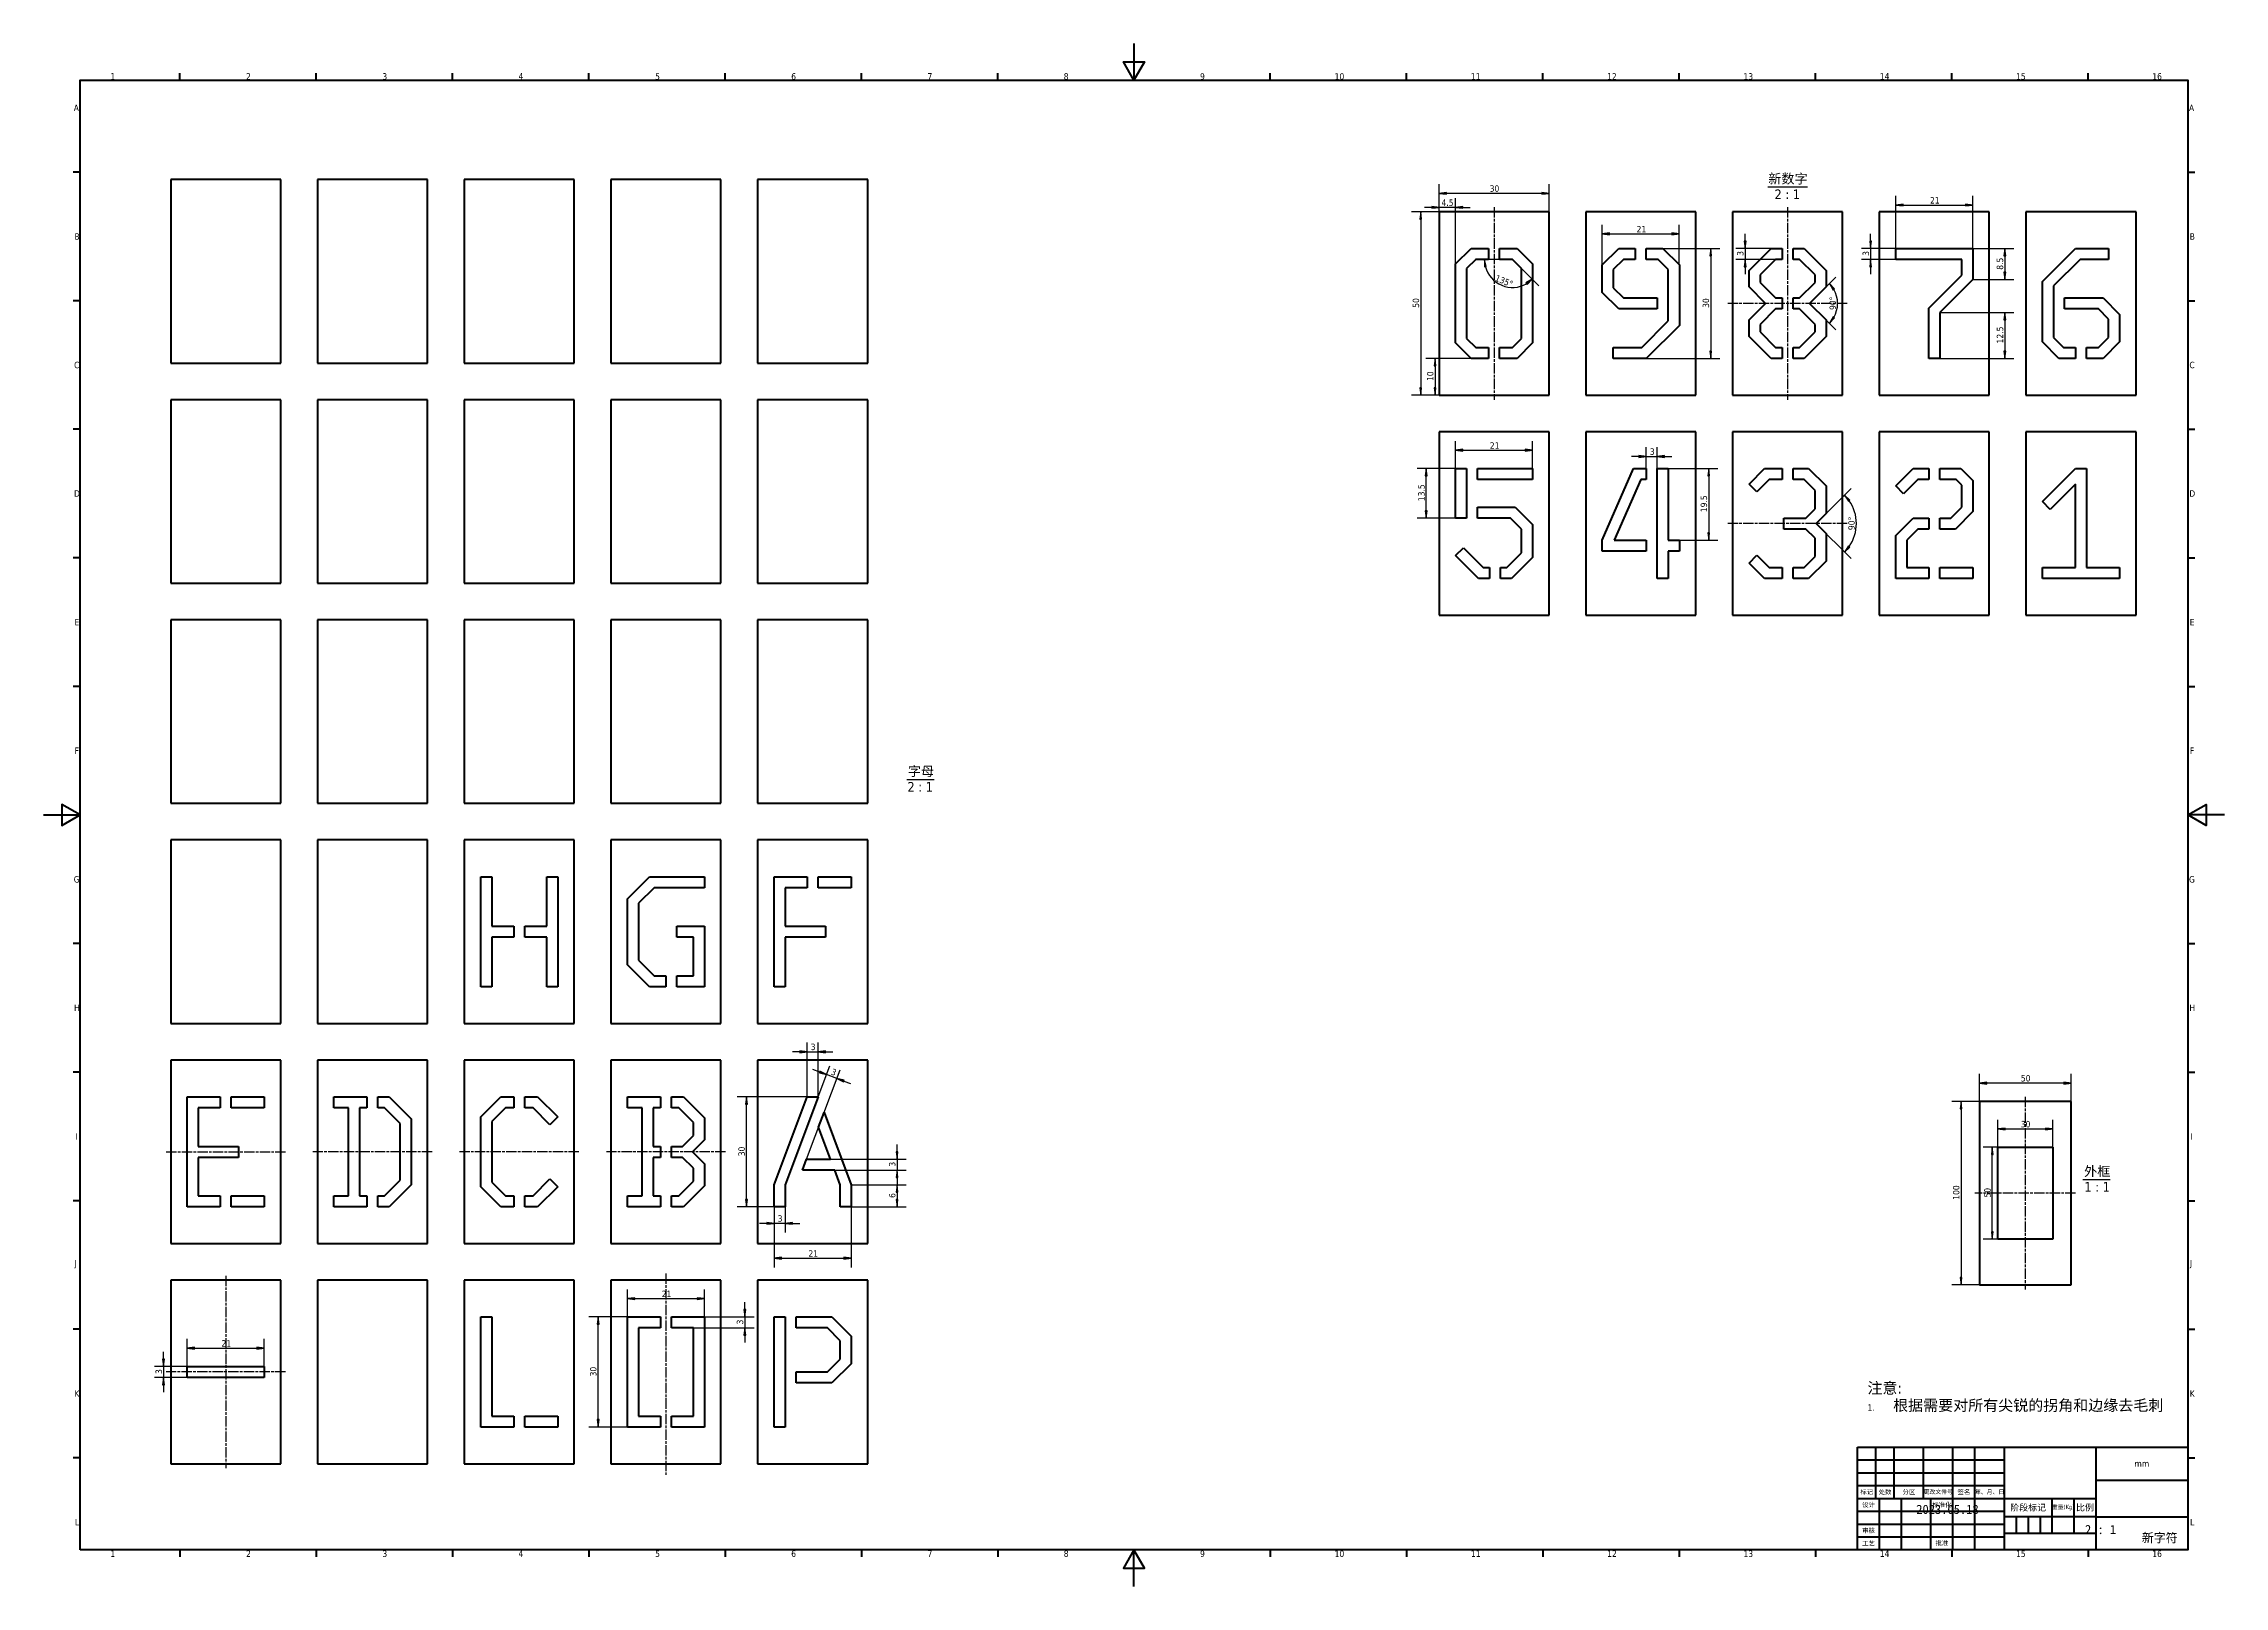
# Model space of a CAD drawing. Header units: millimetres. Extents: x 0 to 595, y 0 to 420.
import ezdxf
from ezdxf.enums import TextEntityAlignment as Align

# ---------------------------------------------------------------- set-up
doc = ezdxf.new("R2018")
doc.units = ezdxf.units.MM
doc.header["$LTSCALE"] = 0.5
doc.linetypes.add('CHAIN', pattern=[0.3543, 0.2362, -0.0295, 0.0591, -0.0295])
for name, color, linetype, lineweight in [('中心线 (ISO)', 7, 'Continuous', 25), ('可见 (ISO)', 7, 'Continuous', 50), ('图框 (ISO)', 7, 'Continuous', 70), ('尺寸 (ISO)', 7, 'Continuous', 25), ('标题 (ISO)', 7, 'Continuous', 50), ('符号 (ISO)', 7, 'Continuous', 25)]:
    doc.layers.add(name, color=color, linetype=linetype, lineweight=lineweight)
doc.styles.get("Standard").update_dxf_attribs({"font": 'tahoma.ttf'})
doc.styles.add('文本样式47', font='tahoma.ttf')
doc.styles.add('文本样式48', font='tahoma.ttf')
doc.styles.add('标签文本 (ISO)', font='tahoma.ttf')
doc.styles.add('注释文本 (ISO)', font='tahoma.ttf')
doc.dimstyles.new('默认 (GB)', dxfattribs={"dimscale": 0.5, "dimtxt": 3.5, "dimasz": 4, "dimexe": 5, "dimexo": 0, "dimgap": 0.75, "dimtad": 1, "dimrnd": 1e-08, "dimdsep": 46, "dimtxsty": '注释文本 (ISO)', "dimblk": 'Filled-1', "dimcen": 0.09, "dimdle": 10, "dimclrd": 256, "dimclre": 256, "dimclrt": 256, "dimazin": 2, "dimtfac": 1, "dimtmove": 0, "dimatfit": 3, "dimldrblk": 'Filled-1', "dimfxl": 1, "dimtolj": 1, "dimtzin": 0, "dimlwd": -1, "dimlwe": -1, "dimarcsym": 0})

msp = doc.modelspace()

# ---------------------------------------------------------------- texts
at = {"layer": '符号 (ISO)', "char_height": 2.625, "attachment_point": 7, "style": '标签文本 (ISO)'}
for s, insert in [('新数字', (470.152, 382.0748)), ('2 : 1', (471.8672, 378.1187)), ('字母', (235.5854, 220.5744)), ('2 : 1', (235.4956, 216.6183)), ('外框', (556.2665, 111.5371)), ('1 : 1', (556.3258, 107.581))]:
    msp.add_mtext(s, dxfattribs=dict(at, insert=insert))
at = {"layer": '符号 (ISO)', "insert": (497.1885, 55.5554), "char_height": 1.75, "width": 79.510945, "attachment_point": 1, "line_spacing_factor": 1.077692, "style": '注释文本 (ISO)'}
msp.add_mtext('\\pxsm0.94;\\fTahoma|b0|i0;{\\H3.0000;注意:\\P}\\fTahoma|b0|i0;{\\H1.7500;1.^I}\\fTahoma|b0|i0;{\\H3.0000;根据需要对所有尖锐的拐角和边缘去毛刺}', dxfattribs=at)

# ---------------------------------------------------------------- blocks, each defined once
blk = doc.blocks.new('图框 默认图框')
at = {"layer": '图框 (ISO)'}
for p, q in [((74.3, 821), (74.3, 824.9)), ((148.6, 821), (148.6, 824.9)), ((222.9, 821), (222.9, 824.9)), ((297.3, 821), (297.3, 824.9)), ((371.6, 821), (371.6, 824.9)), ((445.9, 821), (445.9, 824.9)), ((520.2, 821), (520.2, 824.9)), ((668.8, 821), (668.8, 824.9)), ((743.1, 821), (743.1, 824.9)), ((817.4, 821), (817.4, 824.9)), ((891.8, 821), (891.8, 824.9)), ((966.1, 821), (966.1, 824.9)), ((1040.4, 821), (1040.4, 824.9)), ((1114.7, 821), (1114.7, 824.9)), ((20, 770.9), (16.1, 770.9)), ((1169, 770.9), (1172.9, 770.9)), ((20, 700.8), (16.1, 700.8)), ((1169, 700.8), (1172.9, 700.8)), ((20, 630.8), (16.1, 630.8)), ((1169, 630.8), (1172.9, 630.8)), ((20, 560.7), (16.1, 560.7)), ((1169, 560.7), (1172.9, 560.7)), ((20, 490.6), (16.1, 490.6)), ((1169, 490.6), (1172.9, 490.6)), ((20, 350.4), (16.1, 350.4)), ((1169, 350.4), (1172.9, 350.4)), ((20, 280.3), (16.1, 280.3)), ((1169, 280.3), (1172.9, 280.3)), ((20, 210.2), (16.1, 210.2)), ((1169, 210.2), (1172.9, 210.2)), ((20, 140.2), (16.1, 140.2)), ((1169, 140.2), (1172.9, 140.2)), ((20, 70.1), (16.1, 70.1)), ((1169, 70.1), (1172.9, 70.1)), ((74.3, 20), (74.3, 16.1)), ((148.6, 20), (148.6, 16.1)), ((222.9, 20), (222.9, 16.1)), ((297.3, 20), (297.3, 16.1)), ((371.6, 20), (371.6, 16.1)), ((445.9, 20), (445.9, 16.1)), ((520.2, 20), (520.2, 16.1)), ((668.8, 20), (668.8, 16.1)), ((743.1, 20), (743.1, 16.1)), ((817.4, 20), (817.4, 16.1)), ((891.8, 20), (891.8, 16.1)), ((966.1, 20), (966.1, 16.1)), ((1040.4, 20), (1040.4, 16.1)), ((1114.7, 20), (1114.7, 16.1))]:
    blk.add_line(p, q, dxfattribs=at)
at = {"layer": '图框 (ISO)', "flags": 128}
for points in [[(594.5, 841), (594.5, 821), (588.7, 831), (600.3, 831), (594.5, 821)], [(20, 20), (20, 821), (1169, 821), (1169, 20), (20, 20)], [(0, 420.5), (20, 420.5), (10, 426.3), (10, 414.7), (20, 420.5)], [(1189, 420.5), (1169, 420.5), (1179, 426.3), (1179, 414.7), (1169, 420.5)], [(594.5, 0), (594.5, 20), (588.7, 10), (600.3, 10), (594.5, 20)]]:
    blk.add_lwpolyline(points, dxfattribs=at)
at = {"layer": '图框 (ISO)', "char_height": 3.5, "attachment_point": 7, "style": '注释文本 (ISO)'}
for s, insert in [('1', (36.4, 821.4)), ('2', (110.4, 821.4)), ('3', (184.7, 821.3)), ('4', (258.9, 821.4)), ('5', (333.4, 821.3)), ('6', (407.6, 821.3)), ('7', (481.9, 821.4)), ('8', (556.2, 821.3)), ('9', (630.5, 821.3)), ('10', (703.9, 821.3)), ('11', (778.2, 821.4)), ('12', (852.5, 821.4)), ('13', (926.8, 821.3)), ('14', (1001.1, 821.4)), ('15', (1075.4, 821.3)), ('16', (1149.7, 821.3)), ('A', (16.4, 804.2)), ('A', (1169.7, 804.2)), ('B', (16.8, 734.1)), ('B', (1170.1, 734.1)), ('C', (16.6, 664)), ('C', (1169.9, 664)), ('D', (16.6, 594)), ('D', (1169.9, 594)), ('E', (16.8, 523.9)), ('E', (1170.1, 523.9)), ('F', (16.9, 453.8)), ('F', (1170.2, 453.8)), ('G', (16.4, 383.6)), ('G', (1169.7, 383.6)), ('H', (16.6, 313.6)), ('H', (1169.9, 313.6)), ('I', (17.2, 243.5)), ('I', (1170.5, 243.5)), ('J', (16.9, 173.4)), ('J', (1170.2, 173.4)), ('K', (16.8, 103.4)), ('K', (1170.1, 103.4)), ('L', (17, 33.3)), ('L', (1170.3, 33.3)), ('1', (36.4, 16.1)), ('2', (110.4, 16.1)), ('3', (184.7, 16)), ('4', (258.9, 16.1)), ('5', (333.4, 16)), ('6', (407.6, 16)), ('7', (481.9, 16.1)), ('8', (556.2, 16)), ('9', (630.5, 16)), ('10', (703.9, 16)), ('11', (778.2, 16.1)), ('12', (852.5, 16.1)), ('13', (926.8, 16)), ('14', (1001.1, 16.1)), ('15', (1075.4, 16)), ('16', (1149.7, 16))]:
    blk.add_mtext(s, dxfattribs=dict(at, insert=insert))
blk = doc.blocks.new('标题栏 GB1')
at = {"layer": '标题 (ISO)'}
for p, q in [((198.8, 93.2), (378.8, 93.2)), ((198.8, 37.2), (198.8, 93.2)), ((198.8, 86.2), (278.8, 86.2)), ((208.8, 65.2), (208.8, 93.2)), ((218.8, 65.2), (218.8, 93.2)), ((234.8, 65.2), (234.8, 93.2)), ((250.8, 65.2), (250.8, 93.2)), ((262.8, 65.2), (262.8, 93.2)), ((278.8, 93.2), (278.8, 37.2)), ((328.8, 93.2), (328.8, 37.2)), ((378.8, 93.2), (378.8, 37.2)), ((198.8, 79.2), (278.8, 79.2)), ((198.8, 72.2), (278.8, 72.2)), ((328.8, 75.2), (378.8, 75.2)), ((198.8, 65.2), (278.8, 65.2)), ((210.8, 37.2), (210.8, 65.2)), ((222.8, 37.2), (222.8, 65.2)), ((238.8, 37.2), (238.8, 65.2)), ((250.8, 37.2), (250.8, 65.2)), ((262.8, 37.2), (262.8, 65.2)), ((278.8, 65.2), (328.8, 65.2)), ((304.8, 65.2), (304.8, 46.2)), ((316.8, 65.2), (316.8, 46.2)), ((198.8, 58.2), (278.8, 58.2)), ((198.8, 51.2), (278.8, 51.2)), ((328.8, 55.2), (278.8, 55.2)), ((285.3, 55.2), (285.3, 46.2)), ((291.8, 55.2), (291.8, 46.2)), ((298.3, 55.2), (298.3, 46.2)), ((328.8, 55.2), (378.8, 55.2)), ((198.8, 44.2), (278.8, 44.2)), ((378.8, 37.2), (198.8, 37.2)), ((278.8, 46.2), (328.8, 46.2))]:
    blk.add_line(p, q, dxfattribs=at)
for s, height, style, p in [('mm', 3.5, '注释文本 (ISO)', (353.8, 84.2)), ('标记', 2.5, '文本样式47', (203.8, 68.7)), ('设计', 2.5, '文本样式47', (204.8, 61.7)), ('处数', 2.5, '文本样式47', (213.8, 68.7)), ('分区', 2.5, '文本样式47', (226.8, 68.7)), ('标准化', 2.5, '文本样式47', (244.8, 61.7)), ('签名', 2.5, '文本样式47', (256.8, 68.7)), ('年、月、日', 2.3, '文本样式48', (270.8, 68.7)), ('阶段标记', 3.5, '注释文本 (ISO)', (291.8, 60.2)), ('比例', 3.5, '注释文本 (ISO)', (322.8, 60.2)), ('审核', 2.5, '文本样式47', (204.8, 47.7)), ('工艺', 2.5, '文本样式47', (204.8, 40.7))]:
    blk.add_text(s, height=height, dxfattribs=dict(at, style=style)).set_placement(p, align=Align.MIDDLE_CENTER)
at = {"layer": '标题 (ISO)', "attachment_point": 5, "style": '注释文本 (ISO)'}
for s, insert, char_height in [('\\fTahoma|b0|i0;{\\H2.3000;更改文件号}', (242.8, 68.7), 2.3), ('\\fTahoma|b0|i0;{\\H2.3000;重量(Kg)}', (310.8, 60.2), 2.3), ('\\fTahoma|b0|i0;{\\H2.5000;批准}', (244.8, 40.7), 2.5)]:
    blk.add_mtext(s, dxfattribs=dict(at, insert=insert, char_height=char_height))
at = {"layer": '标题 (ISO)', "lineweight": 30, "flags": 104}
for tag, height, p in [('创建日期', 2.1, (230.8, 61.7)), ('名称', 5, (353.8, 65.2)), ('检测人', 2.1, (216.8, 47.7)), ('检测日期', 2.1, (230.8, 47.7)), ('初始视图比例', 1.5, (322.8, 50.7)), ('工程核准人', 2.5, (256.8, 40.7)), ('工程批准日期', 2.5, (270.8, 40.7)), ('零件代号', 5, (353.8, 46.2))]:
    blk.add_attdef(tag, text='', height=height, dxfattribs=at).set_placement(p, align=Align.MIDDLE_CENTER)
blk = doc.blocks.new('Filled-1')
at = {"color": 0}
for p, q in [((0, 0), (-1, 0.125)), ((-1, 0.125), (-1, -0.125)), ((-1, 0), (0, 0)), ((-1, -0.125), (0, 0))]:
    blk.add_line(p, q, dxfattribs=at)
at = {"color": 0, "flags": 128}
blk.add_lwpolyline([(-1, -0.125), (0, 0), (-1, 0.125), (-1, -0.125)], dxfattribs=at)
at = {"color": 0}
blk.add_solid([(-1, -0.125), (0, 0), (-1, 0.125), (-1, -0.125)], dxfattribs=at)
blk = doc.blocks.new('*D7')
at = {"layer": 'Defpoints', "color": 0, "transparency": 16777216}
for p in [(380.41, 374.68), (375.41, 324.68), (380.41, 324.68)]:
    blk.add_point(p, dxfattribs=at)
at = {"layer": '尺寸 (ISO)', "transparency": 16777216}
for p, q in [((380.41, 374.68), (372.91, 374.68)), ((375.41, 372.68), (375.41, 326.68)), ((380.41, 324.68), (372.91, 324.68))]:
    blk.add_line(p, q, dxfattribs=at)
at = {"layer": '尺寸 (ISO)', "transparency": 16777216, "xscale": 2, "yscale": 2, "zscale": 2}
for p, rotation in [((375.41, 374.68), 90), ((375.41, 324.68), 270)]:
    blk.add_blockref('Filled-1', p, dxfattribs=dict(at, rotation=rotation))
at = {"layer": '尺寸 (ISO)', "transparency": 16777216, "insert": (373.22, 348.49), "char_height": 1.75, "attachment_point": 1, "rotation": 90, "style": '注释文本 (ISO)'}
blk.add_mtext('\\A1;50', dxfattribs=at)
blk = doc.blocks.new('*D8')
at = {"layer": 'Defpoints', "color": 0, "transparency": 16777216}
for p in [(380.41, 379.68), (380.41, 374.68), (410.41, 374.68)]:
    blk.add_point(p, dxfattribs=at)
at = {"layer": '尺寸 (ISO)', "transparency": 16777216}
for p, q in [((380.41, 374.68), (380.41, 382.18)), ((410.41, 374.68), (410.41, 382.18)), ((408.41, 379.68), (382.41, 379.68))]:
    blk.add_line(p, q, dxfattribs=at)
at = {"layer": '尺寸 (ISO)', "transparency": 16777216, "xscale": 2, "yscale": 2, "zscale": 2, "rotation": 180}
blk.add_blockref('Filled-1', (380.41, 379.68), dxfattribs=at)
at = {"layer": '尺寸 (ISO)', "transparency": 16777216, "xscale": 2, "yscale": 2, "zscale": 2}
blk.add_blockref('Filled-1', (410.41, 379.68), dxfattribs=at)
at = {"layer": '尺寸 (ISO)', "transparency": 16777216, "insert": (394.21, 381.88), "char_height": 1.75, "attachment_point": 1, "style": '注释文本 (ISO)'}
blk.add_mtext('\\A1;30', dxfattribs=at)
blk = doc.blocks.new('*D9')
at = {"layer": 'Defpoints', "color": 0, "transparency": 16777216}
for p in [(389.16, 334.68), (379.31, 324.68), (380.41, 324.68)]:
    blk.add_point(p, dxfattribs=at)
at = {"layer": '尺寸 (ISO)', "transparency": 16777216}
for p, q in [((389.16, 334.68), (376.81, 334.68)), ((379.31, 332.68), (379.31, 326.68)), ((380.41, 324.68), (376.81, 324.68))]:
    blk.add_line(p, q, dxfattribs=at)
at = {"layer": '尺寸 (ISO)', "transparency": 16777216, "xscale": 2, "yscale": 2, "zscale": 2}
for p, rotation in [((379.31, 334.68), 90), ((379.31, 324.68), 270)]:
    blk.add_blockref('Filled-1', p, dxfattribs=dict(at, rotation=rotation))
at = {"layer": '尺寸 (ISO)', "transparency": 16777216, "insert": (377.11, 328.55), "char_height": 1.75, "attachment_point": 1, "rotation": 90, "style": '注释文本 (ISO)'}
blk.add_mtext('\\A1;10', dxfattribs=at)
blk = doc.blocks.new('*D10')
at = {"layer": 'Defpoints', "color": 0, "transparency": 16777216}
for p in [(380.41, 375.86), (380.41, 374.68), (384.91, 360.44)]:
    blk.add_point(p, dxfattribs=at)
at = {"layer": '尺寸 (ISO)', "transparency": 16777216}
for p, q in [((378.41, 375.86), (376.41, 375.86)), ((380.41, 374.68), (380.41, 378.36)), ((384.91, 375.86), (380.41, 375.86)), ((384.91, 360.44), (384.91, 378.36)), ((386.91, 375.86), (388.91, 375.86))]:
    blk.add_line(p, q, dxfattribs=at)
at = {"layer": '尺寸 (ISO)', "transparency": 16777216, "xscale": 2, "yscale": 2, "zscale": 2}
blk.add_blockref('Filled-1', (380.41, 375.86), dxfattribs=at)
at = {"layer": '尺寸 (ISO)', "transparency": 16777216, "xscale": 2, "yscale": 2, "zscale": 2, "rotation": 180}
blk.add_blockref('Filled-1', (384.91, 375.86), dxfattribs=at)
at = {"layer": '尺寸 (ISO)', "transparency": 16777216, "insert": (381.07, 378.02), "char_height": 1.75, "attachment_point": 1, "style": '注释文本 (ISO)'}
blk.add_mtext('\\A1;4.5', dxfattribs=at)
blk = doc.blocks.new('*D11')
at = {"layer": 'Defpoints', "color": 0, "transparency": 16777216}
for p in [(400.42, 361.68), (400.43, 361.68), (402.91, 359.2), (395.03, 356.28)]:
    blk.add_point(p, dxfattribs=at)
at = {"layer": '尺寸 (ISO)', "transparency": 16777216}
for p, q in [((400.42, 361.68), (390.29, 361.68)), ((402.91, 359.2), (407.6, 354.51))]:
    blk.add_line(p, q, dxfattribs=at)
blk.add_arc((400.43, 361.68), 7.64, 195.04317, 299.95683, dxfattribs=at)
at = {"layer": '尺寸 (ISO)', "transparency": 16777216, "xscale": 2, "yscale": 2, "zscale": 2}
for p, rotation in [((392.79, 361.68), 97.52158526610094), ((405.83, 356.28), 37.47841473396146)]:
    blk.add_blockref('Filled-1', p, dxfattribs=dict(at, rotation=rotation))
at = {"layer": '尺寸 (ISO)', "transparency": 16777216, "insert": (396.18, 357.55), "char_height": 1.75, "attachment_point": 1, "rotation": 337.5, "style": '注释文本 (ISO)'}
blk.add_mtext('\\A1;135°', dxfattribs=at)
blk = doc.blocks.new('*D12')
at = {"layer": 'Defpoints', "color": 0, "transparency": 16777216}
for p in [(445.91, 368.64), (424.91, 360.18), (445.91, 360.18)]:
    blk.add_point(p, dxfattribs=at)
at = {"layer": '尺寸 (ISO)', "transparency": 16777216}
for p, q in [((424.91, 360.18), (424.91, 371.14)), ((426.91, 368.64), (443.91, 368.64)), ((445.91, 360.18), (445.91, 371.14))]:
    blk.add_line(p, q, dxfattribs=at)
at = {"layer": '尺寸 (ISO)', "transparency": 16777216, "xscale": 2, "yscale": 2, "zscale": 2, "rotation": 180}
blk.add_blockref('Filled-1', (424.91, 368.64), dxfattribs=at)
at = {"layer": '尺寸 (ISO)', "transparency": 16777216, "xscale": 2, "yscale": 2, "zscale": 2}
blk.add_blockref('Filled-1', (445.91, 368.64), dxfattribs=at)
at = {"layer": '尺寸 (ISO)', "transparency": 16777216, "insert": (434.26, 370.8), "char_height": 1.75, "attachment_point": 1, "style": '注释文本 (ISO)'}
blk.add_mtext('\\A1;21', dxfattribs=at)
blk = doc.blocks.new('*D13')
at = {"layer": 'Defpoints', "color": 0, "transparency": 16777216}
for p in [(441.41, 364.68), (436.91, 334.68), (454.47, 334.68)]:
    blk.add_point(p, dxfattribs=at)
at = {"layer": '尺寸 (ISO)', "transparency": 16777216}
for p, q in [((441.41, 364.68), (456.97, 364.68)), ((454.47, 362.68), (454.47, 336.68)), ((436.91, 334.68), (456.97, 334.68))]:
    blk.add_line(p, q, dxfattribs=at)
at = {"layer": '尺寸 (ISO)', "transparency": 16777216, "xscale": 2, "yscale": 2, "zscale": 2}
for p, rotation in [((454.47, 364.68), 90), ((454.47, 334.68), 270)]:
    blk.add_blockref('Filled-1', p, dxfattribs=dict(at, rotation=rotation))
at = {"layer": '尺寸 (ISO)', "transparency": 16777216, "insert": (452.27, 348.47), "char_height": 1.75, "attachment_point": 1, "rotation": 90, "style": '注释文本 (ISO)'}
blk.add_mtext('\\A1;30', dxfattribs=at)
blk = doc.blocks.new('*D14')
at = {"layer": 'Defpoints', "color": 0, "transparency": 16777216}
for p in [(485.91, 354.18), (481.41, 349.68), (481.42, 349.68), (488.79, 347.71)]:
    blk.add_point(p, dxfattribs=at)
at = {"layer": '尺寸 (ISO)', "transparency": 16777216}
for p, q in [((485.91, 354.18), (488.58, 356.85)), ((481.42, 349.68), (488.58, 342.51))]:
    blk.add_line(p, q, dxfattribs=at)
blk.add_arc((481.41, 349.68), 7.64, 330.04317, 29.95683, dxfattribs=at)
at = {"layer": '尺寸 (ISO)', "transparency": 16777216, "xscale": 2, "yscale": 2, "zscale": 2}
for p, rotation in [((486.82, 355.08), 127.4784147339651), ((486.82, 344.28), 232.5215852660349)]:
    blk.add_blockref('Filled-1', p, dxfattribs=dict(at, rotation=rotation))
at = {"layer": '尺寸 (ISO)', "transparency": 16777216, "insert": (486.86, 347.9), "char_height": 1.75, "attachment_point": 1, "rotation": 90, "style": '注释文本 (ISO)'}
blk.add_mtext('\\A1;90°', dxfattribs=at)
blk = doc.blocks.new('*D15')
at = {"layer": 'Defpoints', "color": 0, "transparency": 16777216}
for p in [(504.91, 364.68), (498.07, 361.68), (504.91, 361.68)]:
    blk.add_point(p, dxfattribs=at)
at = {"layer": '尺寸 (ISO)', "transparency": 16777216}
for p, q in [((498.07, 366.68), (498.07, 368.68)), ((504.91, 364.68), (495.57, 364.68)), ((498.07, 364.68), (498.07, 361.68)), ((504.91, 361.68), (495.57, 361.68)), ((498.07, 359.68), (498.07, 357.68))]:
    blk.add_line(p, q, dxfattribs=at)
at = {"layer": '尺寸 (ISO)', "transparency": 16777216, "xscale": 2, "yscale": 2, "zscale": 2}
for p, rotation in [((498.07, 364.68), 270), ((498.07, 361.68), 90)]:
    blk.add_blockref('Filled-1', p, dxfattribs=dict(at, rotation=rotation))
at = {"layer": '尺寸 (ISO)', "transparency": 16777216, "insert": (495.87, 362.65), "char_height": 1.75, "attachment_point": 1, "rotation": 90, "style": '注释文本 (ISO)'}
blk.add_mtext('\\A1;3', dxfattribs=at)
blk = doc.blocks.new('*D16')
at = {"layer": 'Defpoints', "color": 0, "transparency": 16777216}
for p in [(180.16, 78.44), (159.16, 73.44), (180.16, 73.44)]:
    blk.add_point(p, dxfattribs=at)
at = {"layer": '尺寸 (ISO)', "transparency": 16777216}
for p, q in [((159.16, 73.44), (159.16, 80.94)), ((161.16, 78.44), (178.16, 78.44)), ((180.16, 73.44), (180.16, 80.94))]:
    blk.add_line(p, q, dxfattribs=at)
at = {"layer": '尺寸 (ISO)', "transparency": 16777216, "xscale": 2, "yscale": 2, "zscale": 2, "rotation": 180}
blk.add_blockref('Filled-1', (159.16, 78.44), dxfattribs=at)
at = {"layer": '尺寸 (ISO)', "transparency": 16777216, "xscale": 2, "yscale": 2, "zscale": 2}
blk.add_blockref('Filled-1', (180.16, 78.44), dxfattribs=at)
at = {"layer": '尺寸 (ISO)', "transparency": 16777216, "insert": (168.5, 80.6), "char_height": 1.75, "attachment_point": 1, "style": '注释文本 (ISO)'}
blk.add_mtext('\\A1;21', dxfattribs=at)
blk = doc.blocks.new('*D17')
at = {"layer": 'Defpoints', "color": 0, "transparency": 16777216}
for p in [(151.16, 73.44), (159.16, 73.44), (159.16, 43.44)]:
    blk.add_point(p, dxfattribs=at)
at = {"layer": '尺寸 (ISO)', "transparency": 16777216}
for p, q in [((159.16, 73.44), (148.66, 73.44)), ((151.16, 45.44), (151.16, 71.44)), ((159.16, 43.44), (148.66, 43.44))]:
    blk.add_line(p, q, dxfattribs=at)
at = {"layer": '尺寸 (ISO)', "transparency": 16777216, "xscale": 2, "yscale": 2, "zscale": 2}
for p, rotation in [((151.16, 73.44), 90), ((151.16, 43.44), 270)]:
    blk.add_blockref('Filled-1', p, dxfattribs=dict(at, rotation=rotation))
at = {"layer": '尺寸 (ISO)', "transparency": 16777216, "insert": (148.96, 57.23), "char_height": 1.75, "attachment_point": 1, "rotation": 90, "style": '注释文本 (ISO)'}
blk.add_mtext('\\A1;30', dxfattribs=at)
blk = doc.blocks.new('*D18')
at = {"layer": 'Defpoints', "color": 0, "transparency": 16777216}
for p in [(180.16, 73.44), (177.16, 70.44), (191.16, 70.44)]:
    blk.add_point(p, dxfattribs=at)
at = {"layer": '尺寸 (ISO)', "transparency": 16777216}
for p, q in [((191.16, 75.44), (191.16, 77.44)), ((180.16, 73.44), (193.66, 73.44)), ((191.16, 73.44), (191.16, 70.44)), ((177.16, 70.44), (193.66, 70.44)), ((191.16, 68.44), (191.16, 66.44))]:
    blk.add_line(p, q, dxfattribs=at)
at = {"layer": '尺寸 (ISO)', "transparency": 16777216, "xscale": 2, "yscale": 2, "zscale": 2}
for p, rotation in [((191.16, 73.44), 270), ((191.16, 70.44), 90)]:
    blk.add_blockref('Filled-1', p, dxfattribs=dict(at, rotation=rotation))
at = {"layer": '尺寸 (ISO)', "transparency": 16777216, "insert": (188.96, 71.4), "char_height": 1.75, "attachment_point": 1, "rotation": 90, "style": '注释文本 (ISO)'}
blk.add_mtext('\\A1;3', dxfattribs=at)
blk = doc.blocks.new('*D19')
at = {"layer": 'Defpoints', "color": 0, "transparency": 16777216}
for p in [(527.7, 132.17), (522.7, 82.17), (527.7, 82.17)]:
    blk.add_point(p, dxfattribs=at)
at = {"layer": '尺寸 (ISO)', "transparency": 16777216}
for p, q in [((527.7, 132.17), (520.2, 132.17)), ((522.7, 130.17), (522.7, 84.17)), ((527.7, 82.17), (520.2, 82.17))]:
    blk.add_line(p, q, dxfattribs=at)
at = {"layer": '尺寸 (ISO)', "transparency": 16777216, "xscale": 2, "yscale": 2, "zscale": 2}
for p, rotation in [((522.7, 132.17), 90), ((522.7, 82.17), 270)]:
    blk.add_blockref('Filled-1', p, dxfattribs=dict(at, rotation=rotation))
at = {"layer": '尺寸 (ISO)', "transparency": 16777216, "insert": (520.51, 105.38), "char_height": 1.75, "attachment_point": 1, "rotation": 90, "style": '注释文本 (ISO)'}
blk.add_mtext('\\A1;100', dxfattribs=at)
blk = doc.blocks.new('*D20')
at = {"layer": 'Defpoints', "color": 0, "transparency": 16777216}
for p in [(527.7, 137.17), (527.7, 132.17), (552.7, 132.17)]:
    blk.add_point(p, dxfattribs=at)
at = {"layer": '尺寸 (ISO)', "transparency": 16777216}
for p, q in [((527.7, 132.17), (527.7, 139.67)), ((550.7, 137.17), (529.7, 137.17)), ((552.7, 132.17), (552.7, 139.67))]:
    blk.add_line(p, q, dxfattribs=at)
at = {"layer": '尺寸 (ISO)', "transparency": 16777216, "xscale": 2, "yscale": 2, "zscale": 2, "rotation": 180}
blk.add_blockref('Filled-1', (527.7, 137.17), dxfattribs=at)
at = {"layer": '尺寸 (ISO)', "transparency": 16777216, "xscale": 2, "yscale": 2, "zscale": 2}
blk.add_blockref('Filled-1', (552.7, 137.17), dxfattribs=at)
at = {"layer": '尺寸 (ISO)', "transparency": 16777216, "insert": (539.01, 139.37), "char_height": 1.75, "attachment_point": 1, "style": '注释文本 (ISO)'}
blk.add_mtext('\\A1;50', dxfattribs=at)
blk = doc.blocks.new('*D21')
at = {"layer": 'Defpoints', "color": 0, "transparency": 16777216}
for p in [(532.7, 119.67), (547.7, 124.67), (547.7, 119.67)]:
    blk.add_point(p, dxfattribs=at)
at = {"layer": '尺寸 (ISO)', "transparency": 16777216}
for p, q in [((532.7, 119.67), (532.7, 127.17)), ((547.7, 119.67), (547.7, 127.17)), ((534.7, 124.67), (545.7, 124.67))]:
    blk.add_line(p, q, dxfattribs=at)
at = {"layer": '尺寸 (ISO)', "transparency": 16777216, "xscale": 2, "yscale": 2, "zscale": 2, "rotation": 180}
blk.add_blockref('Filled-1', (532.7, 124.67), dxfattribs=at)
at = {"layer": '尺寸 (ISO)', "transparency": 16777216, "xscale": 2, "yscale": 2, "zscale": 2}
blk.add_blockref('Filled-1', (547.7, 124.67), dxfattribs=at)
at = {"layer": '尺寸 (ISO)', "transparency": 16777216, "insert": (538.99, 126.87), "char_height": 1.75, "attachment_point": 1, "style": '注释文本 (ISO)'}
blk.add_mtext('\\A1;30', dxfattribs=at)
blk = doc.blocks.new('*D22')
at = {"layer": 'Defpoints', "color": 0, "transparency": 16777216}
for p in [(531.22, 119.67), (532.7, 119.67), (532.7, 94.67)]:
    blk.add_point(p, dxfattribs=at)
at = {"layer": '尺寸 (ISO)', "transparency": 16777216}
for p, q in [((532.7, 119.67), (528.72, 119.67)), ((531.22, 96.67), (531.22, 117.67)), ((532.7, 94.67), (528.72, 94.67))]:
    blk.add_line(p, q, dxfattribs=at)
at = {"layer": '尺寸 (ISO)', "transparency": 16777216, "xscale": 2, "yscale": 2, "zscale": 2}
for p, rotation in [((531.22, 119.67), 90), ((531.22, 94.67), 270)]:
    blk.add_blockref('Filled-1', p, dxfattribs=dict(at, rotation=rotation))
at = {"layer": '尺寸 (ISO)', "transparency": 16777216, "insert": (529.03, 105.98), "char_height": 1.75, "attachment_point": 1, "rotation": 90, "style": '注释文本 (ISO)'}
blk.add_mtext('\\A1;50', dxfattribs=at)
blk = doc.blocks.new('*D23')
at = {"layer": 'Defpoints', "color": 0, "transparency": 16777216}
for p in [(39.16, 59.94), (32.7, 56.94), (39.16, 56.94)]:
    blk.add_point(p, dxfattribs=at)
at = {"layer": '尺寸 (ISO)', "transparency": 16777216}
for p, q in [((39.16, 59.94), (30.2, 59.94)), ((32.7, 61.94), (32.7, 63.94)), ((32.7, 59.94), (32.7, 56.94)), ((39.16, 56.94), (30.2, 56.94)), ((32.7, 54.94), (32.7, 52.94))]:
    blk.add_line(p, q, dxfattribs=at)
at = {"layer": '尺寸 (ISO)', "transparency": 16777216, "xscale": 2, "yscale": 2, "zscale": 2}
for p, rotation in [((32.7, 59.94), 270), ((32.7, 56.94), 90)]:
    blk.add_blockref('Filled-1', p, dxfattribs=dict(at, rotation=rotation))
at = {"layer": '尺寸 (ISO)', "transparency": 16777216, "insert": (30.51, 57.9), "char_height": 1.75, "attachment_point": 1, "rotation": 90, "style": '注释文本 (ISO)'}
blk.add_mtext('\\A1;3', dxfattribs=at)
blk = doc.blocks.new('*D24')
at = {"layer": 'Defpoints', "color": 0, "transparency": 16777216}
for p in [(39.16, 59.94), (60.16, 64.94), (60.16, 59.94)]:
    blk.add_point(p, dxfattribs=at)
at = {"layer": '尺寸 (ISO)', "transparency": 16777216}
for p, q in [((39.16, 59.94), (39.16, 67.44)), ((60.16, 59.94), (60.16, 67.44)), ((41.16, 64.94), (58.16, 64.94))]:
    blk.add_line(p, q, dxfattribs=at)
at = {"layer": '尺寸 (ISO)', "transparency": 16777216, "xscale": 2, "yscale": 2, "zscale": 2, "rotation": 180}
blk.add_blockref('Filled-1', (39.16, 64.94), dxfattribs=at)
at = {"layer": '尺寸 (ISO)', "transparency": 16777216, "xscale": 2, "yscale": 2, "zscale": 2}
blk.add_blockref('Filled-1', (60.16, 64.94), dxfattribs=at)
at = {"layer": '尺寸 (ISO)', "transparency": 16777216, "insert": (48.5, 67.1), "char_height": 1.75, "attachment_point": 1, "style": '注释文本 (ISO)'}
blk.add_mtext('\\A1;21', dxfattribs=at)
blk = doc.blocks.new('*D25')
at = {"layer": 'Defpoints', "color": 0, "transparency": 16777216}
for p in [(485.91, 292.43), (483.17, 289.68), (483.17, 289.68), (493.8, 286.84)]:
    blk.add_point(p, dxfattribs=at)
at = {"layer": '尺寸 (ISO)', "transparency": 16777216}
for p, q in [((485.91, 292.43), (492.72, 299.23)), ((483.17, 289.68), (492.72, 280.14))]:
    blk.add_line(p, q, dxfattribs=at)
blk.add_arc((483.17, 289.68), 11, 325.43182, 34.56818, dxfattribs=at)
at = {"layer": '尺寸 (ISO)', "transparency": 16777216, "xscale": 2, "yscale": 2, "zscale": 2}
for p, rotation in [((490.95, 297.46), 129.7840914295471), ((490.95, 281.9), 230.2159085709129)]:
    blk.add_blockref('Filled-1', p, dxfattribs=dict(at, rotation=rotation))
at = {"layer": '尺寸 (ISO)', "transparency": 16777216, "insert": (491.97, 287.9), "char_height": 1.75, "attachment_point": 1, "rotation": 90, "style": '注释文本 (ISO)'}
blk.add_mtext('\\A1;90°', dxfattribs=at)
blk = doc.blocks.new('*D26')
at = {"layer": 'Defpoints', "color": 0, "transparency": 16777216}
for p in [(470.91, 364.68), (463.84, 361.68), (472.16, 361.68)]:
    blk.add_point(p, dxfattribs=at)
at = {"layer": '尺寸 (ISO)', "transparency": 16777216}
for p, q in [((463.84, 366.68), (463.84, 368.68)), ((470.91, 364.68), (461.34, 364.68)), ((463.84, 364.68), (463.84, 361.68)), ((472.16, 361.68), (461.34, 361.68)), ((463.84, 359.68), (463.84, 357.68))]:
    blk.add_line(p, q, dxfattribs=at)
at = {"layer": '尺寸 (ISO)', "transparency": 16777216, "xscale": 2, "yscale": 2, "zscale": 2}
for p, rotation in [((463.84, 364.68), 270), ((463.84, 361.68), 90)]:
    blk.add_blockref('Filled-1', p, dxfattribs=dict(at, rotation=rotation))
at = {"layer": '尺寸 (ISO)', "transparency": 16777216, "insert": (461.64, 362.65), "char_height": 1.75, "attachment_point": 1, "rotation": 90, "style": '注释文本 (ISO)'}
blk.add_mtext('\\A1;3', dxfattribs=at)
blk = doc.blocks.new('*D27')
at = {"layer": 'Defpoints', "color": 0, "transparency": 16777216}
for p in [(525.91, 376.51), (504.91, 364.68), (525.91, 364.68)]:
    blk.add_point(p, dxfattribs=at)
at = {"layer": '尺寸 (ISO)', "transparency": 16777216}
for p, q in [((504.91, 364.68), (504.91, 379.01)), ((506.91, 376.51), (523.91, 376.51)), ((525.91, 364.68), (525.91, 379.01))]:
    blk.add_line(p, q, dxfattribs=at)
at = {"layer": '尺寸 (ISO)', "transparency": 16777216, "xscale": 2, "yscale": 2, "zscale": 2, "rotation": 180}
blk.add_blockref('Filled-1', (504.91, 376.51), dxfattribs=at)
at = {"layer": '尺寸 (ISO)', "transparency": 16777216, "xscale": 2, "yscale": 2, "zscale": 2}
blk.add_blockref('Filled-1', (525.91, 376.51), dxfattribs=at)
at = {"layer": '尺寸 (ISO)', "transparency": 16777216, "insert": (514.26, 378.67), "char_height": 1.75, "attachment_point": 1, "style": '注释文本 (ISO)'}
blk.add_mtext('\\A1;21', dxfattribs=at)
blk = doc.blocks.new('*D28')
at = {"layer": 'Defpoints', "color": 0, "transparency": 16777216}
for p in [(199.16, 103.44), (202.16, 103.44), (199.16, 98.95)]:
    blk.add_point(p, dxfattribs=at)
at = {"layer": '尺寸 (ISO)', "transparency": 16777216}
for p, q in [((199.16, 103.44), (199.16, 96.45)), ((202.16, 103.44), (202.16, 96.45)), ((197.16, 98.95), (195.16, 98.95)), ((202.16, 98.95), (199.16, 98.95)), ((204.16, 98.95), (206.16, 98.95))]:
    blk.add_line(p, q, dxfattribs=at)
at = {"layer": '尺寸 (ISO)', "transparency": 16777216, "xscale": 2, "yscale": 2, "zscale": 2}
blk.add_blockref('Filled-1', (199.16, 98.95), dxfattribs=at)
at = {"layer": '尺寸 (ISO)', "transparency": 16777216, "xscale": 2, "yscale": 2, "zscale": 2, "rotation": 180}
blk.add_blockref('Filled-1', (202.16, 98.95), dxfattribs=at)
at = {"layer": '尺寸 (ISO)', "transparency": 16777216, "insert": (200.12, 101.15), "char_height": 1.75, "attachment_point": 1, "style": '注释文本 (ISO)'}
blk.add_mtext('\\A1;3', dxfattribs=at)
blk = doc.blocks.new('*D29')
at = {"layer": 'Defpoints', "color": 0, "transparency": 16777216}
for p in [(213.43, 139.5), (211.16, 133.44), (207.98, 116.44)]:
    blk.add_point(p, dxfattribs=at)
at = {"layer": '尺寸 (ISO)', "transparency": 16777216}
for p, q in [((207.98, 116.44), (217.12, 140.78)), ((211.56, 140.2), (209.68, 140.9)), ((211.16, 133.44), (214.31, 141.84)), ((216.24, 138.44), (213.43, 139.5)), ((218.11, 137.74), (219.98, 137.04))]:
    blk.add_line(p, q, dxfattribs=at)
at = {"layer": '尺寸 (ISO)', "transparency": 16777216, "xscale": 2, "yscale": 2, "zscale": 2}
for p, rotation in [((213.43, 139.5), 339.4439547804159), ((216.24, 138.44), 159.4439547804159)]:
    blk.add_blockref('Filled-1', p, dxfattribs=dict(at, rotation=rotation))
at = {"layer": '尺寸 (ISO)', "transparency": 16777216, "insert": (215.11, 141.21), "char_height": 1.75, "attachment_point": 1, "rotation": 339.44395, "style": '注释文本 (ISO)'}
blk.add_mtext('\\A1;3', dxfattribs=at)
blk = doc.blocks.new('*D30')
at = {"layer": 'Defpoints', "color": 0, "transparency": 16777216}
for p in [(211.16, 145.72), (208.16, 133.44), (211.16, 133.44)]:
    blk.add_point(p, dxfattribs=at)
at = {"layer": '尺寸 (ISO)', "transparency": 16777216}
for p, q in [((206.16, 145.72), (204.16, 145.72)), ((208.16, 133.44), (208.16, 148.22)), ((208.16, 145.72), (211.16, 145.72)), ((211.16, 133.44), (211.16, 148.22)), ((213.16, 145.72), (215.16, 145.72))]:
    blk.add_line(p, q, dxfattribs=at)
at = {"layer": '尺寸 (ISO)', "transparency": 16777216, "xscale": 2, "yscale": 2, "zscale": 2}
blk.add_blockref('Filled-1', (208.16, 145.72), dxfattribs=at)
at = {"layer": '尺寸 (ISO)', "transparency": 16777216, "xscale": 2, "yscale": 2, "zscale": 2, "rotation": 180}
blk.add_blockref('Filled-1', (211.16, 145.72), dxfattribs=at)
at = {"layer": '尺寸 (ISO)', "transparency": 16777216, "insert": (209.12, 147.92), "char_height": 1.75, "attachment_point": 1, "style": '注释文本 (ISO)'}
blk.add_mtext('\\A1;3', dxfattribs=at)
blk = doc.blocks.new('*D31')
at = {"layer": 'Defpoints', "color": 0, "transparency": 16777216}
for p in [(191.6, 133.44), (208.16, 133.44), (199.16, 103.44)]:
    blk.add_point(p, dxfattribs=at)
at = {"layer": '尺寸 (ISO)', "transparency": 16777216}
for p, q in [((208.16, 133.44), (189.1, 133.44)), ((191.6, 105.44), (191.6, 131.44)), ((199.16, 103.44), (189.1, 103.44))]:
    blk.add_line(p, q, dxfattribs=at)
at = {"layer": '尺寸 (ISO)', "transparency": 16777216, "xscale": 2, "yscale": 2, "zscale": 2}
for p, rotation in [((191.6, 133.44), 90), ((191.6, 103.44), 270)]:
    blk.add_blockref('Filled-1', p, dxfattribs=dict(at, rotation=rotation))
at = {"layer": '尺寸 (ISO)', "transparency": 16777216, "insert": (189.4, 117.23), "char_height": 1.75, "attachment_point": 1, "rotation": 90, "style": '注释文本 (ISO)'}
blk.add_mtext('\\A1;30', dxfattribs=at)
blk = doc.blocks.new('*D32')
at = {"layer": 'Defpoints', "color": 0, "transparency": 16777216}
for p in [(199.16, 103.44), (220.16, 103.44), (220.16, 89.44)]:
    blk.add_point(p, dxfattribs=at)
at = {"layer": '尺寸 (ISO)', "transparency": 16777216}
for p, q in [((199.16, 103.44), (199.16, 86.94)), ((220.16, 103.44), (220.16, 86.94)), ((201.16, 89.44), (218.16, 89.44))]:
    blk.add_line(p, q, dxfattribs=at)
at = {"layer": '尺寸 (ISO)', "transparency": 16777216, "xscale": 2, "yscale": 2, "zscale": 2, "rotation": 180}
blk.add_blockref('Filled-1', (199.16, 89.44), dxfattribs=at)
at = {"layer": '尺寸 (ISO)', "transparency": 16777216, "xscale": 2, "yscale": 2, "zscale": 2}
blk.add_blockref('Filled-1', (220.16, 89.44), dxfattribs=at)
at = {"layer": '尺寸 (ISO)', "transparency": 16777216, "insert": (208.5, 91.6), "char_height": 1.75, "attachment_point": 1, "style": '注释文本 (ISO)'}
blk.add_mtext('\\A1;21', dxfattribs=at)
blk = doc.blocks.new('*D33')
at = {"layer": 'Defpoints', "color": 0, "transparency": 16777216}
for p in [(525.91, 364.68), (525.91, 356.18), (534.64, 356.18)]:
    blk.add_point(p, dxfattribs=at)
at = {"layer": '尺寸 (ISO)', "transparency": 16777216}
for p, q in [((525.91, 364.68), (537.14, 364.68)), ((534.64, 362.68), (534.64, 358.18)), ((525.91, 356.18), (537.14, 356.18))]:
    blk.add_line(p, q, dxfattribs=at)
at = {"layer": '尺寸 (ISO)', "transparency": 16777216, "xscale": 2, "yscale": 2, "zscale": 2}
for p, rotation in [((534.64, 364.68), 90), ((534.64, 356.18), 270)]:
    blk.add_blockref('Filled-1', p, dxfattribs=dict(at, rotation=rotation))
at = {"layer": '尺寸 (ISO)', "transparency": 16777216, "insert": (532.44, 358.86), "char_height": 1.75, "attachment_point": 1, "rotation": 90, "style": '注释文本 (ISO)'}
blk.add_mtext('\\A1;8.5', dxfattribs=at)
blk = doc.blocks.new('*D34')
at = {"layer": 'Defpoints', "color": 0, "transparency": 16777216}
for p in [(516.91, 347.18), (516.91, 334.68), (534.64, 334.68)]:
    blk.add_point(p, dxfattribs=at)
at = {"layer": '尺寸 (ISO)', "transparency": 16777216}
for p, q in [((516.91, 347.18), (537.14, 347.18)), ((534.64, 345.18), (534.64, 336.68)), ((516.91, 334.68), (537.14, 334.68))]:
    blk.add_line(p, q, dxfattribs=at)
at = {"layer": '尺寸 (ISO)', "transparency": 16777216, "xscale": 2, "yscale": 2, "zscale": 2}
for p, rotation in [((534.64, 347.18), 90), ((534.64, 334.68), 270)]:
    blk.add_blockref('Filled-1', p, dxfattribs=dict(at, rotation=rotation))
at = {"layer": '尺寸 (ISO)', "transparency": 16777216, "insert": (532.45, 338.79), "char_height": 1.75, "attachment_point": 1, "rotation": 90, "style": '注释文本 (ISO)'}
blk.add_mtext('\\A1;12.5', dxfattribs=at)
blk = doc.blocks.new('*D35')
at = {"layer": 'Defpoints', "color": 0, "transparency": 16777216}
for p in [(214.53, 116.44), (215.66, 113.44), (232.66, 113.44)]:
    blk.add_point(p, dxfattribs=at)
at = {"layer": '尺寸 (ISO)', "transparency": 16777216}
for p, q in [((232.66, 118.44), (232.66, 120.44)), ((214.53, 116.44), (235.16, 116.44)), ((215.66, 113.44), (235.16, 113.44)), ((232.66, 116.44), (232.66, 113.44)), ((232.66, 111.44), (232.66, 109.44))]:
    blk.add_line(p, q, dxfattribs=at)
at = {"layer": '尺寸 (ISO)', "transparency": 16777216, "xscale": 2, "yscale": 2, "zscale": 2}
for p, rotation in [((232.66, 116.44), 270), ((232.66, 113.44), 90)]:
    blk.add_blockref('Filled-1', p, dxfattribs=dict(at, rotation=rotation))
at = {"layer": '尺寸 (ISO)', "transparency": 16777216, "insert": (230.46, 114.4), "char_height": 1.75, "attachment_point": 1, "rotation": 90, "style": '注释文本 (ISO)'}
blk.add_mtext('\\A1;3', dxfattribs=at)
blk = doc.blocks.new('*D36')
at = {"layer": 'Defpoints', "color": 0, "transparency": 16777216}
for p in [(220.16, 109.44), (220.16, 103.44), (232.66, 103.44)]:
    blk.add_point(p, dxfattribs=at)
at = {"layer": '尺寸 (ISO)', "transparency": 16777216}
for p, q in [((220.16, 109.44), (235.16, 109.44)), ((232.66, 107.44), (232.66, 105.44)), ((220.16, 103.44), (235.16, 103.44))]:
    blk.add_line(p, q, dxfattribs=at)
at = {"layer": '尺寸 (ISO)', "transparency": 16777216, "xscale": 2, "yscale": 2, "zscale": 2}
for p, rotation in [((232.66, 109.44), 90), ((232.66, 103.44), 270)]:
    blk.add_blockref('Filled-1', p, dxfattribs=dict(at, rotation=rotation))
at = {"layer": '尺寸 (ISO)', "transparency": 16777216, "insert": (230.46, 105.87), "char_height": 1.75, "attachment_point": 1, "rotation": 90, "style": '注释文本 (ISO)'}
blk.add_mtext('\\A1;6', dxfattribs=at)
blk = doc.blocks.new('*D37')
at = {"layer": 'Defpoints', "color": 0, "transparency": 16777216}
for p in [(436.91, 304.68), (439.91, 307.98), (439.91, 304.68)]:
    blk.add_point(p, dxfattribs=at)
at = {"layer": '尺寸 (ISO)', "transparency": 16777216}
for p, q in [((436.91, 304.68), (436.91, 310.48)), ((439.91, 304.68), (439.91, 310.48)), ((434.91, 307.98), (432.91, 307.98)), ((436.91, 307.98), (439.91, 307.98)), ((441.91, 307.98), (443.91, 307.98))]:
    blk.add_line(p, q, dxfattribs=at)
at = {"layer": '尺寸 (ISO)', "transparency": 16777216, "xscale": 2, "yscale": 2, "zscale": 2}
blk.add_blockref('Filled-1', (436.91, 307.98), dxfattribs=at)
at = {"layer": '尺寸 (ISO)', "transparency": 16777216, "xscale": 2, "yscale": 2, "zscale": 2, "rotation": 180}
blk.add_blockref('Filled-1', (439.91, 307.98), dxfattribs=at)
at = {"layer": '尺寸 (ISO)', "transparency": 16777216, "insert": (437.88, 310.18), "char_height": 1.75, "attachment_point": 1, "style": '注释文本 (ISO)'}
blk.add_mtext('\\A1;3', dxfattribs=at)
blk = doc.blocks.new('*D38')
at = {"layer": 'Defpoints', "color": 0, "transparency": 16777216}
for p in [(442.91, 304.68), (442.91, 285.18), (453.92, 285.18)]:
    blk.add_point(p, dxfattribs=at)
at = {"layer": '尺寸 (ISO)', "transparency": 16777216}
for p, q in [((442.91, 304.68), (456.42, 304.68)), ((453.92, 302.68), (453.92, 287.18)), ((442.91, 285.18), (456.42, 285.18))]:
    blk.add_line(p, q, dxfattribs=at)
at = {"layer": '尺寸 (ISO)', "transparency": 16777216, "xscale": 2, "yscale": 2, "zscale": 2}
for p, rotation in [((453.92, 304.68), 90), ((453.92, 285.18), 270)]:
    blk.add_blockref('Filled-1', p, dxfattribs=dict(at, rotation=rotation))
at = {"layer": '尺寸 (ISO)', "transparency": 16777216, "insert": (451.72, 292.79), "char_height": 1.75, "attachment_point": 1, "rotation": 90, "style": '注释文本 (ISO)'}
blk.add_mtext('\\A1;19.5', dxfattribs=at)
blk = doc.blocks.new('*D39')
at = {"layer": 'Defpoints', "color": 0, "transparency": 16777216}
for p in [(376.91, 304.68), (384.91, 304.68), (384.91, 291.18)]:
    blk.add_point(p, dxfattribs=at)
at = {"layer": '尺寸 (ISO)', "transparency": 16777216}
for p, q in [((384.91, 304.68), (374.41, 304.68)), ((376.91, 293.18), (376.91, 302.68)), ((384.91, 291.18), (374.41, 291.18))]:
    blk.add_line(p, q, dxfattribs=at)
at = {"layer": '尺寸 (ISO)', "transparency": 16777216, "xscale": 2, "yscale": 2, "zscale": 2}
for p, rotation in [((376.91, 304.68), 90), ((376.91, 291.18), 270)]:
    blk.add_blockref('Filled-1', p, dxfattribs=dict(at, rotation=rotation))
at = {"layer": '尺寸 (ISO)', "transparency": 16777216, "insert": (374.72, 295.79), "char_height": 1.75, "attachment_point": 1, "rotation": 90, "style": '注释文本 (ISO)'}
blk.add_mtext('\\A1;13.5', dxfattribs=at)
blk = doc.blocks.new('*D40')
at = {"layer": 'Defpoints', "color": 0, "transparency": 16777216}
for p in [(405.91, 309.68), (384.91, 304.68), (405.91, 304.68)]:
    blk.add_point(p, dxfattribs=at)
at = {"layer": '尺寸 (ISO)', "transparency": 16777216}
for p, q in [((384.91, 304.68), (384.91, 312.18)), ((386.91, 309.68), (403.91, 309.68)), ((405.91, 304.68), (405.91, 312.18))]:
    blk.add_line(p, q, dxfattribs=at)
at = {"layer": '尺寸 (ISO)', "transparency": 16777216, "xscale": 2, "yscale": 2, "zscale": 2, "rotation": 180}
blk.add_blockref('Filled-1', (384.91, 309.68), dxfattribs=at)
at = {"layer": '尺寸 (ISO)', "transparency": 16777216, "xscale": 2, "yscale": 2, "zscale": 2}
blk.add_blockref('Filled-1', (405.91, 309.68), dxfattribs=at)
at = {"layer": '尺寸 (ISO)', "transparency": 16777216, "insert": (394.26, 311.84), "char_height": 1.75, "attachment_point": 1, "style": '注释文本 (ISO)'}
blk.add_mtext('\\A1;21', dxfattribs=at)

# ---------------------------------------------------------------- dimensions: what is measured, and where the dimension line sits
at = {"layer": '尺寸 (ISO)'}
for base, p1, p2, angle, override, picture, middle in [((380.4136, 379.6824), (410.4136, 374.6824), (380.4136, 374.6824), 180, {"dimgap": 0.75, "dimdec": 2, "dimtol": 0, "dimlim": 0, "dimtp": 0, "dimtm": 0, "dimtdec": 2, "dimtofl": 0, "dimatfit": 1}, '*D8', (395.4136, 379.6824)), ((375.4136, 324.6824), (380.4136, 374.6824), (380.4136, 324.6824), 90, {"dimgap": 0.75, "dimdec": 2, "dimtol": 0, "dimlim": 0, "dimtp": 0, "dimtm": 0, "dimtdec": 2, "dimtofl": 0, "dimatfit": 1}, '*D7', (375.4136, 349.6824)), ((463.8398, 361.6824), (470.9136, 364.6824), (472.1562, 361.6824), 270, {"dimgap": 0.75, "dimdec": 2, "dimtol": 0, "dimlim": 0, "dimtp": 0, "dimtm": 0, "dimtdec": 2, "dimtofl": 1, "dimatfit": 1}, '*D26', (463.8398, 363.1824)), ((498.0694, 361.6824), (504.9136, 364.6824), (504.9136, 361.6824), 270, {"dimgap": 0.75, "dimdec": 2, "dimtol": 0, "dimlim": 0, "dimtp": 0, "dimtm": 0, "dimtdec": 2, "dimtofl": 1, "dimatfit": 1}, '*D15', (498.0694, 363.1824)), ((454.4675, 334.6824), (441.4136, 364.6824), (436.9136, 334.6824), 270, {"dimgap": 0.75, "dimdec": 2, "dimtol": 0, "dimlim": 0, "dimtp": 0, "dimtm": 0, "dimtdec": 2, "dimtofl": 0, "dimatfit": 1}, '*D13', (454.4675, 349.6824)), ((534.6429, 356.1824), (525.9136, 364.6824), (525.9136, 356.1824), 90, {"dimgap": 0.75, "dimdec": 2, "dimtol": 0, "dimlim": 0, "dimtp": 0, "dimtm": 0, "dimtdec": 2, "dimtofl": 0, "dimatfit": 1}, '*D33', (534.6429, 360.4324)), ((534.6429, 334.6824), (516.9136, 347.1824), (516.9136, 334.6824), 90, {"dimgap": 0.75, "dimdec": 2, "dimtol": 0, "dimlim": 0, "dimtp": 0, "dimtm": 0, "dimtdec": 2, "dimtofl": 0, "dimatfit": 1}, '*D34', (534.6429, 340.9324)), ((379.311, 324.6824), (389.1562, 334.6824), (380.4136, 324.6824), 90, {"dimgap": 0.75, "dimdec": 2, "dimtol": 0, "dimlim": 0, "dimtp": 0, "dimtm": 0, "dimtdec": 2, "dimtofl": 0, "dimatfit": 1}, '*D9', (379.311, 329.6824)), ((439.9136, 307.9811), (436.9136, 304.6824), (439.9136, 304.6824), 180, {"dimgap": 0.75, "dimdec": 2, "dimtol": 0, "dimlim": 0, "dimtp": 0, "dimtm": 0, "dimtdec": 2, "dimtofl": 1, "dimatfit": 1}, '*D37', (438.4136, 307.9811)), ((376.9136, 304.6824), (384.9136, 291.1824), (384.9136, 304.6824), 90, {"dimgap": 0.75, "dimdec": 2, "dimtol": 0, "dimlim": 0, "dimtp": 0, "dimtm": 0, "dimtdec": 2, "dimtofl": 0, "dimatfit": 1}, '*D39', (376.9136, 297.9324)), ((453.9206, 285.1824), (442.9136, 304.6824), (442.9136, 285.1824), 90, {"dimgap": 0.75, "dimdec": 2, "dimtol": 0, "dimlim": 0, "dimtp": 0, "dimtm": 0, "dimtdec": 2, "dimtofl": 0, "dimatfit": 1}, '*D38', (453.9206, 294.9324)), ((211.1556, 145.7199), (208.1556, 133.4361), (211.1556, 133.4361), 180, {"dimgap": 0.75, "dimdec": 2, "dimtol": 0, "dimlim": 0, "dimtp": 0, "dimtm": 0, "dimtdec": 2, "dimtofl": 1, "dimatfit": 1}, '*D30', (209.6556, 145.7199)), ((213.4282, 139.4965), (207.9846, 116.4361), (211.1556, 133.4361), 339.4439548, {"dimgap": 0.75, "dimdec": 2, "dimtol": 0, "dimlim": 0, "dimtp": 0, "dimtm": 0, "dimtdec": 2, "dimtofl": 1, "dimatfit": 1}, '*D29', (214.8327, 138.9698)), ((527.7019, 137.1712), (552.7019, 132.1712), (527.7019, 132.1712), 180, {"dimgap": 0.75, "dimdec": 2, "dimlfac": 2, "dimtol": 0, "dimlim": 0, "dimtp": 0, "dimtm": 0, "dimtdec": 2, "dimtofl": 0, "dimatfit": 1}, '*D20', (540.2019, 137.1712)), ((191.6019, 133.4361), (199.1556, 103.4361), (208.1556, 133.4361), 90, {"dimgap": 0.75, "dimdec": 2, "dimtol": 0, "dimlim": 0, "dimtp": 0, "dimtm": 0, "dimtdec": 2, "dimtofl": 0, "dimatfit": 1}, '*D31', (191.6019, 118.4361)), ((522.7019, 82.1712), (527.7019, 132.1712), (527.7019, 82.1712), 90, {"dimgap": 0.75, "dimdec": 2, "dimlfac": 2, "dimtol": 0, "dimlim": 0, "dimtp": 0, "dimtm": 0, "dimtdec": 2, "dimtofl": 0, "dimatfit": 1}, '*D19', (522.7019, 107.1712)), ((547.7019, 124.6712), (532.7019, 119.6712), (547.7019, 119.6712), 180, {"dimgap": 0.75, "dimdec": 2, "dimlfac": 2, "dimtol": 0, "dimlim": 0, "dimtp": 0, "dimtm": 0, "dimtdec": 2, "dimtofl": 0, "dimatfit": 1}, '*D21', (540.2019, 124.6712)), ((232.6556, 113.4361), (214.5306, 116.4361), (215.6556, 113.4361), 270, {"dimgap": 0.75, "dimdec": 2, "dimtol": 0, "dimlim": 0, "dimtp": 0, "dimtm": 0, "dimtdec": 2, "dimtofl": 1, "dimatfit": 1}, '*D35', (232.6556, 114.9361)), ((531.2235, 119.6712), (532.7019, 94.6712), (532.7019, 119.6712), 90, {"dimgap": 0.75, "dimdec": 2, "dimlfac": 2, "dimtol": 0, "dimlim": 0, "dimtp": 0, "dimtm": 0, "dimtdec": 2, "dimtofl": 0, "dimatfit": 1}, '*D22', (531.2235, 107.1712)), ((232.6556, 103.4361), (220.1556, 109.4361), (220.1556, 103.4361), 90, {"dimgap": 0.75, "dimdec": 2, "dimtol": 0, "dimlim": 0, "dimtp": 0, "dimtm": 0, "dimtdec": 2, "dimtofl": 0, "dimatfit": 1}, '*D36', (232.6556, 106.4361)), ((199.1556, 98.9489), (202.1556, 103.4361), (199.1556, 103.4361), 180, {"dimgap": 0.75, "dimdec": 2, "dimtol": 0, "dimlim": 0, "dimtp": 0, "dimtm": 0, "dimtdec": 2, "dimtofl": 1, "dimatfit": 1}, '*D28', (200.6556, 98.9489)), ((180.1556, 78.4361), (159.1556, 73.4361), (180.1556, 73.4361), 180, {"dimgap": 0.75, "dimdec": 2, "dimtol": 0, "dimlim": 0, "dimtp": 0, "dimtm": 0, "dimtdec": 2, "dimtofl": 0, "dimatfit": 1}, '*D16', (169.6556, 78.4361)), ((191.1556, 70.4361), (180.1556, 73.4361), (177.1556, 70.4361), 270, {"dimgap": 0.75, "dimdec": 2, "dimtol": 0, "dimlim": 0, "dimtp": 0, "dimtm": 0, "dimtdec": 2, "dimtofl": 1, "dimatfit": 1}, '*D18', (191.1556, 71.9361)), ((151.1556, 73.4361), (159.1556, 43.4361), (159.1556, 73.4361), 90, {"dimgap": 0.75, "dimdec": 2, "dimtol": 0, "dimlim": 0, "dimtp": 0, "dimtm": 0, "dimtdec": 2, "dimtofl": 0, "dimatfit": 1}, '*D17', (151.1556, 58.4361)), ((60.1556, 64.9361), (39.1556, 59.9361), (60.1556, 59.9361), 180, {"dimgap": 0.75, "dimdec": 2, "dimtol": 0, "dimlim": 0, "dimtp": 0, "dimtm": 0, "dimtdec": 2, "dimtofl": 0, "dimatfit": 1}, '*D24', (49.6556, 64.9361)), ((32.7039, 56.9361), (39.1556, 59.9361), (39.1556, 56.9361), 270, {"dimgap": 0.75, "dimdec": 2, "dimtol": 0, "dimlim": 0, "dimtp": 0, "dimtm": 0, "dimtdec": 2, "dimtofl": 1, "dimatfit": 1}, '*D23', (32.7039, 58.4361))]:
    dim = msp.add_linear_dim(base=base, p1=p1, p2=p2, angle=angle, dimstyle='默认 (GB)', override=override, dxfattribs=at)
    dim.commit()
    dim.dimension.update_dxf_attribs({"geometry": picture, "text_midpoint": middle, "dimtype": 160})
for base, p1, p2, override, picture, middle in [((380.4136, 375.8605), (384.9136, 360.4397), (380.4136, 374.6824), {"dimgap": 0.75, "dimdec": 2, "dimtol": 0, "dimlim": 0, "dimtp": 0, "dimtm": 0, "dimtdec": 2, "dimtofl": 1, "dimatfit": 1}, '*D10', (382.6636, 375.8605)), ((525.9136, 376.5115), (504.9136, 364.6824), (525.9136, 364.6824), {"dimgap": 0.75, "dimdec": 2, "dimtol": 0, "dimlim": 0, "dimtp": 0, "dimtm": 0, "dimtdec": 2, "dimtofl": 0, "dimatfit": 1}, '*D27', (515.4136, 376.5115)), ((445.9136, 368.6386), (424.9136, 360.1824), (445.9136, 360.1824), {"dimgap": 0.75, "dimdec": 2, "dimtol": 0, "dimlim": 0, "dimtp": 0, "dimtm": 0, "dimtdec": 2, "dimtofl": 0, "dimatfit": 1}, '*D12', (435.4136, 368.6386)), ((405.9136, 309.6824), (384.9136, 304.6824), (405.9136, 304.6824), {"dimgap": 0.75, "dimdec": 2, "dimtol": 0, "dimlim": 0, "dimtp": 0, "dimtm": 0, "dimtdec": 2, "dimtofl": 0, "dimatfit": 1}, '*D40', (395.4136, 309.6824)), ((220.1556, 89.4361), (199.1556, 103.4361), (220.1556, 103.4361), {"dimgap": 0.75, "dimdec": 2, "dimtol": 0, "dimlim": 0, "dimtp": 0, "dimtm": 0, "dimtdec": 2, "dimtofl": 0, "dimatfit": 1}, '*D32', (209.6556, 89.4361))]:
    dim = msp.add_linear_dim(base=base, p1=p1, p2=p2, dimstyle='默认 (GB)', override=override, dxfattribs=at)
    dim.commit()
    dim.dimension.update_dxf_attribs({"geometry": picture, "text_midpoint": middle, "dimtype": 160})
for base, center, p1, p2, picture, middle in [((395.0264, 356.2805), (400.4283, 361.6824), (400.4233, 361.6824), (402.9136, 359.1971), '*D11', (397.5048, 354.6245)), ((488.7927, 347.7052), (481.4136, 349.6824), (481.4171, 349.6789), (485.9136, 354.1824), '*D14', (489.053, 349.6824)), ((493.7962, 286.8354), (483.171, 289.6824), (483.1745, 289.6789), (485.9136, 292.425), '*D25', (494.171, 289.6824))]:
    dim = msp.add_angular_dim_3p(base=base, center=center, p1=p1, p2=p2, dimstyle='默认 (GB)', override={"dimgap": 0.75, "dimadec": 2, "dimtol": 0, "dimlim": 0, "dimtp": 0, "dimtm": 0, "dimtdec": 2}, dxfattribs=at)
    dim.commit()
    dim.dimension.update_dxf_attribs({"geometry": picture, "text_midpoint": middle, "dimtype": 165})

# ---------------------------------------------------------------- linework, layer by layer
at = {"layer": '中心线 (ISO)', "linetype": 'CHAIN', "ltscale": 23.990969}
for p, q in [((395.4136, 375.9324), (395.4136, 323.4324)), ((475.4136, 375.9324), (475.4136, 323.4324)), ((491.6636, 349.6824), (459.1636, 349.6824)), ((491.6636, 289.6824), (459.1636, 289.6824)), ((540.2019, 133.4212), (540.2019, 80.9212)), ((33.4056, 118.4361), (65.9056, 118.4361)), ((105.9056, 118.4361), (73.4056, 118.4361)), ((145.9056, 118.4361), (113.4056, 118.4361)), ((185.9056, 118.4361), (153.4056, 118.4361)), ((553.9519, 107.1712), (526.4519, 107.1712)), ((49.6556, 84.6861), (49.6556, 32.1861)), ((169.6556, 85.2565), (169.6556, 30.1337)), ((65.9056, 58.4361), (33.4056, 58.4361))]:
    msp.add_line(p, q, dxfattribs=at)
at = {"layer": '可见 (ISO)'}
for p, q in [((34.6556, 383.4361), (34.6556, 333.4361)), ((64.6556, 383.4361), (34.6556, 383.4361)), ((64.6556, 333.4361), (64.6556, 383.4361)), ((74.6556, 383.4361), (74.6556, 333.4361)), ((104.6556, 383.4361), (74.6556, 383.4361)), ((104.6556, 333.4361), (104.6556, 383.4361)), ((114.6556, 383.4361), (114.6556, 333.4361)), ((144.6556, 383.4361), (114.6556, 383.4361)), ((144.6556, 333.4361), (144.6556, 383.4361)), ((154.6556, 383.4361), (154.6556, 333.4361)), ((184.6556, 383.4361), (154.6556, 383.4361)), ((184.6556, 333.4361), (184.6556, 383.4361)), ((194.6556, 383.4361), (194.6556, 333.4361)), ((224.6556, 383.4361), (194.6556, 383.4361)), ((224.6556, 333.4361), (224.6556, 383.4361)), ((380.4136, 374.6824), (380.4136, 324.6824)), ((410.4136, 374.6824), (380.4136, 374.6824)), ((410.4136, 324.6824), (410.4136, 374.6824)), ((420.4136, 374.6824), (420.4136, 324.6824)), ((450.4136, 374.6824), (420.4136, 374.6824)), ((450.4136, 324.6824), (450.4136, 374.6824)), ((460.4136, 374.6824), (460.4136, 324.6824)), ((490.4136, 374.6824), (460.4136, 374.6824)), ((490.4136, 324.6824), (490.4136, 374.6824)), ((500.4136, 374.6824), (500.4136, 324.6824)), ((530.4136, 374.6824), (500.4136, 374.6824)), ((530.4136, 324.6824), (530.4136, 374.6824)), ((570.4136, 374.6824), (540.4136, 374.6824)), ((540.4136, 374.6824), (540.4136, 324.6824)), ((570.4136, 324.6824), (570.4136, 374.6824)), ((384.9136, 360.4397), (389.1562, 364.6824)), ((389.1562, 364.6824), (393.9136, 364.6824)), ((393.9136, 364.6824), (393.9136, 361.6824)), ((396.9136, 361.6824), (396.9136, 364.6824)), ((396.9136, 364.6824), (401.671, 364.6824)), ((401.671, 364.6824), (405.9136, 360.4397)), ((424.9136, 360.1824), (429.4136, 364.6824)), ((429.4136, 364.6824), (433.9136, 364.6824)), ((433.9136, 364.6824), (433.9136, 361.6824)), ((436.9136, 361.6824), (436.9136, 364.6824)), ((436.9136, 364.6824), (441.4136, 364.6824)), ((441.4136, 364.6824), (445.9136, 360.1824)), ((464.9136, 358.6824), (470.9136, 364.6824)), ((470.9136, 364.6824), (473.9136, 364.6824)), ((473.9136, 364.6824), (473.9136, 361.6824)), ((476.9136, 361.6824), (476.9136, 364.6824)), ((476.9136, 364.6824), (479.9136, 364.6824)), ((479.9136, 364.6824), (485.9136, 358.6824)), ((504.9136, 364.6824), (525.9136, 364.6824)), ((504.9136, 361.6824), (504.9136, 364.6824)), ((525.9136, 364.6824), (525.9136, 356.1824)), ((544.9136, 355.6824), (553.9136, 364.6824)), ((553.9136, 364.6824), (562.9136, 364.6824)), ((562.9136, 364.6824), (562.9136, 361.6824)), ((384.9136, 338.925), (384.9136, 360.4397)), ((390.3989, 361.6824), (387.9136, 359.1971)), ((387.9136, 359.1971), (387.9136, 340.1677)), ((393.9136, 361.6824), (390.3989, 361.6824)), ((400.4283, 361.6824), (396.9136, 361.6824)), ((402.9136, 359.1971), (400.4283, 361.6824)), ((402.9136, 340.1677), (402.9136, 359.1971)), ((405.9136, 360.4397), (405.9136, 338.925)), ((424.9136, 352.6824), (424.9136, 360.1824)), ((430.6562, 361.6824), (427.9136, 358.9397)), ((427.9136, 358.9397), (427.9136, 353.925)), ((433.9136, 361.6824), (430.6562, 361.6824)), ((440.171, 361.6824), (436.9136, 361.6824)), ((442.9136, 358.9397), (440.171, 361.6824)), ((442.9136, 344.925), (442.9136, 358.9397)), ((445.9136, 360.1824), (445.9136, 343.6824)), ((464.9136, 354.1824), (464.9136, 358.6824)), ((472.1562, 361.6824), (467.9136, 357.4397)), ((467.9136, 357.4397), (467.9136, 355.425)), ((473.9136, 361.6824), (472.1562, 361.6824)), ((478.671, 361.6824), (476.9136, 361.6824)), ((482.9136, 357.4397), (478.671, 361.6824)), ((482.9136, 355.425), (482.9136, 357.4397)), ((485.9136, 358.6824), (485.9136, 354.1824)), ((522.9136, 361.6824), (504.9136, 361.6824)), ((513.9136, 348.425), (522.9136, 357.425)), ((522.9136, 357.425), (522.9136, 361.6824)), ((555.1562, 361.6824), (547.9136, 354.4397)), ((562.9136, 361.6824), (555.1562, 361.6824)), ((429.4136, 348.1824), (424.9136, 352.6824)), ((427.9136, 353.925), (430.6562, 351.1824)), ((430.6562, 351.1824), (439.9136, 351.1824)), ((439.9136, 351.1824), (439.9136, 348.1824)), ((469.4136, 349.6824), (464.9136, 354.1824)), ((467.9136, 355.425), (472.1562, 351.1824)), ((472.1562, 351.1824), (473.9136, 351.1824)), ((473.9136, 351.1824), (473.9136, 348.1824)), ((476.9136, 348.1824), (476.9136, 351.1824)), ((476.9136, 351.1824), (478.671, 351.1824)), ((478.671, 351.1824), (482.9136, 355.425)), ((485.9136, 354.1824), (481.4136, 349.6824)), ((525.9136, 356.1824), (516.9136, 347.1824)), ((544.9136, 339.1824), (544.9136, 355.6824)), ((547.9136, 354.4397), (547.9136, 340.425)), ((550.9136, 348.1824), (550.9136, 351.1824)), ((550.9136, 351.1824), (561.4136, 351.1824)), ((561.4136, 351.1824), (565.9136, 346.6824)), ((439.9136, 348.1824), (429.4136, 348.1824)), ((435.671, 337.6824), (442.9136, 344.925)), ((464.9136, 345.1824), (469.4136, 349.6824)), ((464.9136, 340.6824), (464.9136, 345.1824)), ((472.1562, 348.1824), (467.9136, 343.9397)), ((473.9136, 348.1824), (472.1562, 348.1824)), ((478.671, 348.1824), (476.9136, 348.1824)), ((482.9136, 343.9397), (478.671, 348.1824)), ((481.4136, 349.6824), (485.9136, 345.1824)), ((485.9136, 345.1824), (485.9136, 340.6824)), ((513.9136, 334.6824), (513.9136, 348.425)), ((516.9136, 347.1824), (516.9136, 334.6824)), ((560.171, 348.1824), (550.9136, 348.1824)), ((562.9136, 345.4397), (560.171, 348.1824)), ((562.9136, 340.425), (562.9136, 345.4397)), ((565.9136, 346.6824), (565.9136, 339.1824)), ((389.1562, 334.6824), (384.9136, 338.925)), ((387.9136, 340.1677), (390.3989, 337.6824)), ((400.4283, 337.6824), (402.9136, 340.1677)), ((405.9136, 338.925), (401.671, 334.6824)), ((445.9136, 343.6824), (436.9136, 334.6824)), ((470.9136, 334.6824), (464.9136, 340.6824)), ((467.9136, 343.9397), (467.9136, 341.925)), ((467.9136, 341.925), (472.1562, 337.6824)), ((478.671, 337.6824), (482.9136, 341.925)), ((485.9136, 340.6824), (479.9136, 334.6824)), ((482.9136, 341.925), (482.9136, 343.9397)), ((549.4136, 334.6824), (544.9136, 339.1824)), ((547.9136, 340.425), (550.6562, 337.6824)), ((560.171, 337.6824), (562.9136, 340.425)), ((565.9136, 339.1824), (561.4136, 334.6824)), ((34.6556, 333.4361), (64.6556, 333.4361)), ((74.6556, 333.4361), (104.6556, 333.4361)), ((114.6556, 333.4361), (144.6556, 333.4361)), ((154.6556, 333.4361), (184.6556, 333.4361)), ((194.6556, 333.4361), (224.6556, 333.4361)), ((393.9136, 334.6824), (389.1562, 334.6824)), ((390.3989, 337.6824), (393.9136, 337.6824)), ((393.9136, 337.6824), (393.9136, 334.6824)), ((396.9136, 334.6824), (396.9136, 337.6824)), ((396.9136, 337.6824), (400.4283, 337.6824)), ((401.671, 334.6824), (396.9136, 334.6824)), ((427.9136, 337.6824), (435.671, 337.6824)), ((427.9136, 334.6824), (427.9136, 337.6824)), ((436.9136, 334.6824), (427.9136, 334.6824)), ((473.9136, 334.6824), (470.9136, 334.6824)), ((472.1562, 337.6824), (473.9136, 337.6824)), ((473.9136, 337.6824), (473.9136, 334.6824)), ((476.9136, 334.6824), (476.9136, 337.6824)), ((476.9136, 337.6824), (478.671, 337.6824)), ((479.9136, 334.6824), (476.9136, 334.6824)), ((516.9136, 334.6824), (513.9136, 334.6824)), ((553.9136, 334.6824), (549.4136, 334.6824)), ((550.6562, 337.6824), (553.9136, 337.6824)), ((553.9136, 337.6824), (553.9136, 334.6824)), ((556.9136, 334.6824), (556.9136, 337.6824)), ((556.9136, 337.6824), (560.171, 337.6824)), ((561.4136, 334.6824), (556.9136, 334.6824)), ((34.6556, 323.4361), (34.6556, 273.4361)), ((64.6556, 323.4361), (34.6556, 323.4361)), ((64.6556, 273.4361), (64.6556, 323.4361)), ((74.6556, 323.4361), (74.6556, 273.4361)), ((104.6556, 323.4361), (74.6556, 323.4361)), ((104.6556, 273.4361), (104.6556, 323.4361)), ((114.6556, 323.4361), (114.6556, 273.4361)), ((144.6556, 323.4361), (114.6556, 323.4361)), ((144.6556, 273.4361), (144.6556, 323.4361)), ((154.6556, 323.4361), (154.6556, 273.4361)), ((184.6556, 323.4361), (154.6556, 323.4361)), ((184.6556, 273.4361), (184.6556, 323.4361)), ((194.6556, 323.4361), (194.6556, 273.4361)), ((224.6556, 323.4361), (194.6556, 323.4361)), ((224.6556, 273.4361), (224.6556, 323.4361)), ((380.4136, 324.6824), (410.4136, 324.6824)), ((420.4136, 324.6824), (450.4136, 324.6824)), ((460.4136, 324.6824), (490.4136, 324.6824)), ((500.4136, 324.6824), (530.4136, 324.6824)), ((540.4136, 324.6824), (570.4136, 324.6824)), ((380.4136, 314.6824), (380.4136, 264.6824)), ((410.4136, 314.6824), (380.4136, 314.6824)), ((410.4136, 264.6824), (410.4136, 314.6824)), ((420.4136, 314.6824), (420.4136, 264.6824)), ((450.4136, 314.6824), (420.4136, 314.6824)), ((450.4136, 264.6824), (450.4136, 314.6824)), ((460.4136, 314.6824), (460.4136, 264.6824)), ((490.4136, 314.6824), (460.4136, 314.6824)), ((490.4136, 264.6824), (490.4136, 314.6824)), ((530.4136, 314.6824), (500.4136, 314.6824)), ((500.4136, 314.6824), (500.4136, 264.6824)), ((530.4136, 264.6824), (530.4136, 314.6824)), ((540.4136, 314.6824), (540.4136, 264.6824)), ((570.4136, 314.6824), (540.4136, 314.6824)), ((570.4136, 264.6824), (570.4136, 314.6824)), ((384.9136, 304.6824), (387.9136, 304.6824)), ((384.9136, 291.1824), (384.9136, 304.6824)), ((387.9136, 304.6824), (387.9136, 291.1824)), ((390.9136, 301.6824), (390.9136, 304.6824)), ((390.9136, 304.6824), (405.9136, 304.6824)), ((405.9136, 304.6824), (405.9136, 301.6824)), ((424.9136, 285.1824), (433.4522, 304.6824)), ((433.4522, 304.6824), (436.9136, 304.6824)), ((436.9136, 304.6824), (436.9136, 301.6824)), ((439.9136, 304.6824), (442.9136, 304.6824)), ((439.9136, 274.6824), (439.9136, 304.6824)), ((442.9136, 304.6824), (442.9136, 285.1824)), ((464.9136, 300.4397), (469.1562, 304.6824)), ((469.1562, 304.6824), (473.9136, 304.6824)), ((473.9136, 304.6824), (473.9136, 301.6824)), ((476.9136, 301.6824), (476.9136, 304.6824)), ((476.9136, 304.6824), (481.1562, 304.6824)), ((481.1562, 304.6824), (485.9136, 299.925)), ((504.9136, 299.925), (509.671, 304.6824)), ((509.671, 304.6824), (513.9136, 304.6824)), ((513.9136, 304.6824), (513.9136, 301.6824)), ((516.9136, 301.6824), (516.9136, 304.6824)), ((516.9136, 304.6824), (522.6562, 304.6824)), ((522.6562, 304.6824), (525.9136, 301.425)), ((544.9136, 295.6824), (553.9136, 304.6824)), ((553.9136, 304.6824), (556.9136, 304.6824)), ((556.9136, 304.6824), (556.9136, 277.6824)), ((405.9136, 301.6824), (390.9136, 301.6824)), ((435.4136, 301.6824), (428.1886, 285.1824)), ((436.9136, 301.6824), (435.4136, 301.6824)), ((467.0349, 298.3184), (464.9136, 300.4397)), ((470.3989, 301.6824), (467.0349, 298.3184)), ((473.9136, 301.6824), (470.3989, 301.6824)), ((479.9136, 301.6824), (476.9136, 301.6824)), ((482.9136, 298.6824), (479.9136, 301.6824)), ((482.9136, 293.6677), (482.9136, 298.6824)), ((485.9136, 299.925), (485.9136, 292.425)), ((507.0349, 297.8037), (504.9136, 299.925)), ((510.9136, 301.6824), (507.0349, 297.8037)), ((513.9136, 301.6824), (510.9136, 301.6824)), ((521.4136, 301.6824), (516.9136, 301.6824)), ((522.9136, 300.1824), (521.4136, 301.6824)), ((522.9136, 294.1824), (522.9136, 300.1824)), ((525.9136, 301.425), (525.9136, 292.9397)), ((553.9136, 300.4397), (547.0349, 293.5611)), ((553.9136, 277.6824), (553.9136, 300.4397)), ((390.9136, 291.1824), (390.9136, 294.1824)), ((390.9136, 294.1824), (401.1562, 294.1824)), ((401.1562, 294.1824), (405.9136, 289.425)), ((480.4283, 291.1824), (482.9136, 293.6677)), ((485.9136, 292.425), (483.171, 289.6824)), ((519.9136, 291.1824), (522.9136, 294.1824)), ((525.9136, 292.9397), (521.1562, 288.1824)), ((547.0349, 293.5611), (544.9136, 295.6824)), ((387.9136, 291.1824), (384.9136, 291.1824)), ((399.9136, 291.1824), (390.9136, 291.1824)), ((402.9136, 288.1824), (399.9136, 291.1824)), ((402.9136, 281.6677), (402.9136, 288.1824)), ((405.9136, 289.425), (405.9136, 280.425)), ((474.4283, 291.1824), (480.4283, 291.1824)), ((474.4283, 288.1824), (474.4283, 291.1824)), ((480.4283, 288.1824), (474.4283, 288.1824)), ((482.9136, 285.6971), (480.4283, 288.1824)), ((482.9136, 280.6824), (482.9136, 285.6971)), ((483.171, 289.6824), (485.9136, 286.9397)), ((485.9136, 286.9397), (485.9136, 279.4397)), ((504.9136, 286.425), (509.671, 291.1824)), ((504.9136, 274.6824), (504.9136, 286.425)), ((510.9136, 288.1824), (507.9136, 285.1824)), ((509.671, 291.1824), (513.9136, 291.1824)), ((513.9136, 288.1824), (510.9136, 288.1824)), ((513.9136, 291.1824), (513.9136, 288.1824)), ((516.9136, 288.1824), (516.9136, 291.1824)), ((516.9136, 291.1824), (519.9136, 291.1824)), ((521.1562, 288.1824), (516.9136, 288.1824)), ((384.9136, 280.9397), (387.0349, 283.0611)), ((391.171, 274.6824), (384.9136, 280.9397)), ((387.0349, 283.0611), (392.4136, 277.6824)), ((398.9283, 277.6824), (402.9136, 281.6677)), ((405.9136, 280.425), (400.171, 274.6824)), ((424.9136, 282.1824), (424.9136, 285.1824)), ((436.9136, 282.1824), (424.9136, 282.1824)), ((428.1886, 285.1824), (436.9136, 285.1824)), ((436.9136, 285.1824), (436.9136, 282.1824)), ((442.9136, 285.1824), (445.9136, 285.1824)), ((442.9136, 282.1824), (442.9136, 274.6824)), ((445.9136, 282.1824), (442.9136, 282.1824)), ((445.9136, 285.1824), (445.9136, 282.1824)), ((464.9136, 278.925), (467.0349, 281.0463)), ((467.0349, 281.0463), (470.3989, 277.6824)), ((479.9136, 277.6824), (482.9136, 280.6824)), ((485.9136, 279.4397), (481.1562, 274.6824)), ((507.9136, 285.1824), (507.9136, 277.6824)), ((394.171, 274.6824), (391.171, 274.6824)), ((392.4136, 277.6824), (394.171, 277.6824)), ((394.171, 277.6824), (394.171, 274.6824)), ((397.171, 274.6824), (397.171, 277.6824)), ((397.171, 277.6824), (398.9283, 277.6824)), ((400.171, 274.6824), (397.171, 274.6824)), ((442.9136, 274.6824), (439.9136, 274.6824)), ((469.1562, 274.6824), (464.9136, 278.925)), ((473.9136, 274.6824), (469.1562, 274.6824)), ((470.3989, 277.6824), (473.9136, 277.6824)), ((473.9136, 277.6824), (473.9136, 274.6824)), ((476.9136, 274.6824), (476.9136, 277.6824)), ((476.9136, 277.6824), (479.9136, 277.6824)), ((481.1562, 274.6824), (476.9136, 274.6824)), ((513.9136, 274.6824), (504.9136, 274.6824)), ((507.9136, 277.6824), (513.9136, 277.6824)), ((513.9136, 277.6824), (513.9136, 274.6824)), ((516.9136, 274.6824), (516.9136, 277.6824)), ((516.9136, 277.6824), (525.9136, 277.6824)), ((525.9136, 274.6824), (516.9136, 274.6824)), ((525.9136, 277.6824), (525.9136, 274.6824)), ((544.9136, 277.6824), (553.9136, 277.6824)), ((544.9136, 274.6824), (544.9136, 277.6824)), ((565.9136, 274.6824), (544.9136, 274.6824)), ((556.9136, 277.6824), (565.9136, 277.6824)), ((565.9136, 277.6824), (565.9136, 274.6824)), ((34.6556, 273.4361), (64.6556, 273.4361)), ((74.6556, 273.4361), (104.6556, 273.4361)), ((114.6556, 273.4361), (144.6556, 273.4361)), ((154.6556, 273.4361), (184.6556, 273.4361)), ((194.6556, 273.4361), (224.6556, 273.4361)), ((34.6556, 263.4361), (34.6556, 213.4361)), ((64.6556, 263.4361), (34.6556, 263.4361)), ((64.6556, 213.4361), (64.6556, 263.4361)), ((74.6556, 263.4361), (74.6556, 213.4361)), ((104.6556, 263.4361), (74.6556, 263.4361)), ((104.6556, 213.4361), (104.6556, 263.4361)), ((114.6556, 263.4361), (114.6556, 213.4361)), ((144.6556, 263.4361), (114.6556, 263.4361)), ((144.6556, 213.4361), (144.6556, 263.4361)), ((154.6556, 263.4361), (154.6556, 213.4361)), ((184.6556, 263.4361), (154.6556, 263.4361)), ((184.6556, 213.4361), (184.6556, 263.4361)), ((194.6556, 263.4361), (194.6556, 213.4361)), ((224.6556, 263.4361), (194.6556, 263.4361)), ((224.6556, 213.4361), (224.6556, 263.4361)), ((380.4136, 264.6824), (410.4136, 264.6824)), ((420.4136, 264.6824), (450.4136, 264.6824)), ((460.4136, 264.6824), (490.4136, 264.6824)), ((500.4136, 264.6824), (530.4136, 264.6824)), ((540.4136, 264.6824), (570.4136, 264.6824)), ((34.6556, 213.4361), (64.6556, 213.4361)), ((74.6556, 213.4361), (104.6556, 213.4361)), ((114.6556, 213.4361), (144.6556, 213.4361)), ((154.6556, 213.4361), (184.6556, 213.4361)), ((194.6556, 213.4361), (224.6556, 213.4361)), ((34.6556, 203.4361), (34.6556, 153.4361)), ((64.6556, 203.4361), (34.6556, 203.4361)), ((64.6556, 153.4361), (64.6556, 203.4361)), ((74.6556, 203.4361), (74.6556, 153.4361)), ((104.6556, 203.4361), (74.6556, 203.4361)), ((104.6556, 153.4361), (104.6556, 203.4361)), ((144.6556, 203.4361), (114.6556, 203.4361)), ((114.6556, 203.4361), (114.6556, 153.4361)), ((144.6556, 153.4361), (144.6556, 203.4361)), ((184.6556, 203.4361), (154.6556, 203.4361)), ((154.6556, 203.4361), (154.6556, 153.4361)), ((184.6556, 153.4361), (184.6556, 203.4361)), ((194.6556, 203.4361), (194.6556, 153.4361)), ((224.6556, 203.4361), (194.6556, 203.4361)), ((224.6556, 153.4361), (224.6556, 203.4361)), ((119.1556, 163.4361), (119.1556, 193.4361)), ((119.1556, 193.4361), (122.1556, 193.4361)), ((122.1556, 193.4361), (122.1556, 179.9361)), ((137.1556, 179.9361), (137.1556, 193.4361)), ((137.1556, 193.4361), (140.1556, 193.4361)), ((140.1556, 193.4361), (140.1556, 163.4361)), ((159.1556, 187.4361), (165.1556, 193.4361)), ((166.3982, 190.4361), (162.1556, 186.1934)), ((165.1556, 193.4361), (180.1556, 193.4361)), ((180.1556, 190.4361), (166.3982, 190.4361)), ((180.1556, 193.4361), (180.1556, 190.4361)), ((199.1556, 193.4361), (208.1556, 193.4361)), ((199.1556, 163.4361), (199.1556, 193.4361)), ((208.1556, 190.4361), (202.1556, 190.4361)), ((202.1556, 190.4361), (202.1556, 179.9361)), ((208.1556, 193.4361), (208.1556, 190.4361)), ((211.1556, 190.4361), (211.1556, 193.4361)), ((211.1556, 193.4361), (220.1556, 193.4361)), ((220.1556, 190.4361), (211.1556, 190.4361)), ((220.1556, 193.4361), (220.1556, 190.4361)), ((159.1556, 169.4361), (159.1556, 187.4361)), ((162.1556, 186.1934), (162.1556, 170.6787)), ((122.1556, 179.9361), (128.1556, 179.9361)), ((128.1556, 179.9361), (128.1556, 176.9361)), ((131.1556, 176.9361), (131.1556, 179.9361)), ((131.1556, 179.9361), (137.1556, 179.9361)), ((172.6556, 176.9361), (172.6556, 179.9361)), ((172.6556, 179.9361), (180.1556, 179.9361)), ((180.1556, 179.9361), (180.1556, 163.4361)), ((202.1556, 179.9361), (213.1556, 179.9361)), ((213.1556, 179.9361), (213.1556, 176.9361)), ((128.1556, 176.9361), (122.1556, 176.9361)), ((122.1556, 176.9361), (122.1556, 163.4361)), ((137.1556, 176.9361), (131.1556, 176.9361)), ((137.1556, 163.4361), (137.1556, 176.9361)), ((177.1556, 176.9361), (172.6556, 176.9361)), ((177.1556, 166.4361), (177.1556, 176.9361)), ((202.1556, 176.9361), (202.1556, 163.4361)), ((213.1556, 176.9361), (202.1556, 176.9361)), ((165.1556, 163.4361), (159.1556, 169.4361)), ((162.1556, 170.6787), (166.3982, 166.4361)), ((122.1556, 163.4361), (119.1556, 163.4361)), ((140.1556, 163.4361), (137.1556, 163.4361)), ((169.6556, 163.4361), (165.1556, 163.4361)), ((166.3982, 166.4361), (169.6556, 166.4361)), ((169.6556, 166.4361), (169.6556, 163.4361)), ((172.6556, 163.4361), (172.6556, 166.4361)), ((172.6556, 166.4361), (177.1556, 166.4361)), ((180.1556, 163.4361), (172.6556, 163.4361)), ((202.1556, 163.4361), (199.1556, 163.4361)), ((34.6556, 153.4361), (64.6556, 153.4361)), ((74.6556, 153.4361), (104.6556, 153.4361)), ((114.6556, 153.4361), (144.6556, 153.4361)), ((154.6556, 153.4361), (184.6556, 153.4361)), ((194.6556, 153.4361), (224.6556, 153.4361)), ((64.6556, 143.4361), (34.6556, 143.4361)), ((34.6556, 143.4361), (34.6556, 93.4361)), ((64.6556, 93.4361), (64.6556, 143.4361)), ((74.6556, 143.4361), (74.6556, 93.4361)), ((104.6556, 143.4361), (74.6556, 143.4361)), ((104.6556, 93.4361), (104.6556, 143.4361)), ((114.6556, 143.4361), (114.6556, 93.4361)), ((144.6556, 143.4361), (114.6556, 143.4361)), ((144.6556, 93.4361), (144.6556, 143.4361)), ((154.6556, 143.4361), (154.6556, 93.4361)), ((184.6556, 143.4361), (154.6556, 143.4361)), ((184.6556, 93.4361), (184.6556, 143.4361)), ((194.6556, 143.4361), (194.6556, 93.4361)), ((224.6556, 143.4361), (194.6556, 143.4361)), ((224.6556, 93.4361), (224.6556, 143.4361)), ((39.1556, 133.4361), (48.1556, 133.4361)), ((39.1556, 103.4361), (39.1556, 133.4361)), ((48.1556, 133.4361), (48.1556, 130.4361)), ((51.1556, 130.4361), (51.1556, 133.4361)), ((51.1556, 133.4361), (60.1556, 133.4361)), ((60.1556, 133.4361), (60.1556, 130.4361)), ((79.1556, 133.4361), (88.1556, 133.4361)), ((79.1556, 130.4361), (79.1556, 133.4361)), ((88.1556, 133.4361), (88.1556, 130.4361)), ((91.1556, 130.4361), (91.1556, 133.4361)), ((91.1556, 133.4361), (94.1556, 133.4361)), ((94.1556, 133.4361), (100.1556, 127.4361)), ((119.1556, 127.9361), (124.6556, 133.4361)), ((124.6556, 133.4361), (128.1556, 133.4361)), ((128.1556, 133.4361), (128.1556, 130.4361)), ((131.1556, 130.4361), (131.1556, 133.4361)), ((131.1556, 133.4361), (134.6556, 133.4361)), ((134.6556, 133.4361), (140.1556, 127.9361)), ((159.1556, 133.4361), (168.1556, 133.4361)), ((159.1556, 130.4361), (159.1556, 133.4361)), ((168.1556, 133.4361), (168.1556, 130.4361)), ((171.1556, 130.4361), (171.1556, 133.4361)), ((171.1556, 133.4361), (174.3982, 133.4361)), ((174.3982, 133.4361), (180.1556, 127.6787)), ((199.1556, 109.4361), (208.1556, 133.4361)), ((211.1556, 133.4361), (202.1556, 109.4361)), ((208.1556, 133.4361), (211.1556, 133.4361)), ((527.7019, 132.1712), (527.7019, 82.1712)), ((552.7019, 132.1712), (527.7019, 132.1712)), ((552.7019, 82.1712), (552.7019, 132.1712)), ((48.1556, 130.4361), (42.1556, 130.4361)), ((42.1556, 130.4361), (42.1556, 119.9361)), ((60.1556, 130.4361), (51.1556, 130.4361)), ((83.1556, 130.4361), (79.1556, 130.4361)), ((83.1556, 106.4361), (83.1556, 130.4361)), ((88.1556, 130.4361), (86.1556, 130.4361)), ((86.1556, 130.4361), (86.1556, 106.4361)), ((92.9129, 130.4361), (91.1556, 130.4361)), ((97.1556, 126.1934), (92.9129, 130.4361)), ((97.1556, 110.6787), (97.1556, 126.1934)), ((100.1556, 127.4361), (100.1556, 109.4361)), ((119.1556, 108.9361), (119.1556, 127.9361)), ((125.8982, 130.4361), (122.1556, 126.6934)), ((122.1556, 126.6934), (122.1556, 110.1787)), ((128.1556, 130.4361), (125.8982, 130.4361)), ((133.4129, 130.4361), (131.1556, 130.4361)), ((138.0343, 125.8148), (133.4129, 130.4361)), ((140.1556, 127.9361), (138.0343, 125.8148)), ((163.1556, 130.4361), (159.1556, 130.4361)), ((163.1556, 106.4361), (163.1556, 130.4361)), ((168.1556, 130.4361), (166.1556, 130.4361)), ((166.1556, 130.4361), (166.1556, 119.9361)), ((173.1556, 130.4361), (171.1556, 130.4361)), ((177.1556, 126.4361), (173.1556, 130.4361)), ((177.1556, 122.9214), (177.1556, 126.4361)), ((180.1556, 127.6787), (180.1556, 121.6787)), ((211.2576, 125.1641), (212.7576, 129.1641)), ((214.5306, 116.4361), (211.2576, 125.1641)), ((212.7576, 129.1641), (220.1556, 109.4361)), ((42.1556, 119.9361), (53.1556, 119.9361)), ((53.1556, 119.9361), (53.1556, 116.9361)), ((166.1556, 119.9361), (168.1556, 119.9361)), ((168.1556, 119.9361), (168.1556, 116.9361)), ((171.1556, 116.9361), (171.1556, 119.9361)), ((171.1556, 119.9361), (174.1703, 119.9361)), ((174.1703, 119.9361), (177.1556, 122.9214)), ((180.1556, 121.6787), (176.9129, 118.4361)), ((532.7019, 119.6712), (547.7019, 119.6712)), ((532.7019, 94.6712), (532.7019, 119.6712)), ((547.7019, 119.6712), (547.7019, 94.6712)), ((53.1556, 116.9361), (42.1556, 116.9361)), ((42.1556, 116.9361), (42.1556, 106.4361)), ((168.1556, 116.9361), (166.1556, 116.9361)), ((166.1556, 116.9361), (166.1556, 106.4361)), ((174.1703, 116.9361), (171.1556, 116.9361)), ((177.1556, 113.9508), (174.1703, 116.9361)), ((176.9129, 118.4361), (180.1556, 115.1934)), ((177.1556, 110.4361), (177.1556, 113.9508)), ((180.1556, 115.1934), (180.1556, 109.1934)), ((206.8596, 113.4361), (207.9846, 116.4361)), ((215.6556, 113.4361), (206.8596, 113.4361)), ((207.9846, 116.4361), (214.5306, 116.4361)), ((217.1556, 109.4361), (215.6556, 113.4361)), ((92.9129, 106.4361), (97.1556, 110.6787)), ((100.1556, 109.4361), (94.1556, 103.4361)), ((124.6556, 103.4361), (119.1556, 108.9361)), ((122.1556, 110.1787), (125.8982, 106.4361)), ((133.4129, 106.4361), (138.0343, 111.0574)), ((140.1556, 108.9361), (134.6556, 103.4361)), ((138.0343, 111.0574), (140.1556, 108.9361)), ((173.1556, 106.4361), (177.1556, 110.4361)), ((180.1556, 109.1934), (174.3982, 103.4361)), ((199.1556, 103.4361), (199.1556, 109.4361)), ((202.1556, 109.4361), (202.1556, 103.4361)), ((217.1556, 103.4361), (217.1556, 109.4361)), ((220.1556, 109.4361), (220.1556, 103.4361)), ((48.1556, 103.4361), (39.1556, 103.4361)), ((42.1556, 106.4361), (48.1556, 106.4361)), ((48.1556, 106.4361), (48.1556, 103.4361)), ((51.1556, 103.4361), (51.1556, 106.4361)), ((51.1556, 106.4361), (60.1556, 106.4361)), ((60.1556, 103.4361), (51.1556, 103.4361)), ((60.1556, 106.4361), (60.1556, 103.4361)), ((79.1556, 106.4361), (83.1556, 106.4361)), ((79.1556, 103.4361), (79.1556, 106.4361)), ((88.1556, 103.4361), (79.1556, 103.4361)), ((86.1556, 106.4361), (88.1556, 106.4361)), ((88.1556, 106.4361), (88.1556, 103.4361)), ((91.1556, 103.4361), (91.1556, 106.4361)), ((91.1556, 106.4361), (92.9129, 106.4361)), ((94.1556, 103.4361), (91.1556, 103.4361)), ((128.1556, 103.4361), (124.6556, 103.4361)), ((125.8982, 106.4361), (128.1556, 106.4361)), ((128.1556, 106.4361), (128.1556, 103.4361)), ((131.1556, 103.4361), (131.1556, 106.4361)), ((131.1556, 106.4361), (133.4129, 106.4361)), ((134.6556, 103.4361), (131.1556, 103.4361)), ((159.1556, 106.4361), (163.1556, 106.4361)), ((159.1556, 103.4361), (159.1556, 106.4361)), ((168.1556, 103.4361), (159.1556, 103.4361)), ((166.1556, 106.4361), (168.1556, 106.4361)), ((168.1556, 106.4361), (168.1556, 103.4361)), ((171.1556, 103.4361), (171.1556, 106.4361)), ((171.1556, 106.4361), (173.1556, 106.4361)), ((174.3982, 103.4361), (171.1556, 103.4361)), ((202.1556, 103.4361), (199.1556, 103.4361)), ((220.1556, 103.4361), (217.1556, 103.4361)), ((34.6556, 93.4361), (64.6556, 93.4361)), ((74.6556, 93.4361), (104.6556, 93.4361)), ((114.6556, 93.4361), (144.6556, 93.4361)), ((154.6556, 93.4361), (184.6556, 93.4361)), ((194.6556, 93.4361), (224.6556, 93.4361)), ((547.7019, 94.6712), (532.7019, 94.6712)), ((34.6556, 83.4361), (34.6556, 33.4361)), ((64.6556, 83.4361), (34.6556, 83.4361)), ((64.6556, 33.4361), (64.6556, 83.4361)), ((74.6556, 83.4361), (74.6556, 33.4361)), ((104.6556, 83.4361), (74.6556, 83.4361)), ((104.6556, 33.4361), (104.6556, 83.4361)), ((114.6556, 83.4361), (114.6556, 33.4361)), ((144.6556, 83.4361), (114.6556, 83.4361)), ((144.6556, 33.4361), (144.6556, 83.4361)), ((184.6556, 83.4361), (154.6556, 83.4361)), ((154.6556, 83.4361), (154.6556, 33.4361)), ((184.6556, 33.4361), (184.6556, 83.4361)), ((194.6556, 83.4361), (194.6556, 33.4361)), ((224.6556, 83.4361), (194.6556, 83.4361)), ((224.6556, 33.4361), (224.6556, 83.4361)), ((527.7019, 82.1712), (552.7019, 82.1712)), ((119.1556, 43.4361), (119.1556, 73.4361)), ((119.1556, 73.4361), (122.1556, 73.4361)), ((122.1556, 73.4361), (122.1556, 46.4361)), ((159.1556, 43.4361), (159.1556, 73.4361)), ((159.1556, 73.4361), (168.1556, 73.4361)), ((168.1556, 73.4361), (168.1556, 70.4361)), ((171.1556, 70.4361), (171.1556, 73.4361)), ((171.1556, 73.4361), (180.1556, 73.4361)), ((180.1556, 73.4361), (180.1556, 43.4361)), ((199.1556, 73.4361), (202.1556, 73.4361)), ((199.1556, 43.4361), (199.1556, 73.4361)), ((202.1556, 73.4361), (202.1556, 43.4361)), ((205.1556, 70.4361), (205.1556, 73.4361)), ((205.1556, 73.4361), (214.9056, 73.4361)), ((214.9056, 73.4361), (220.1556, 68.1861)), ((168.1556, 70.4361), (162.1556, 70.4361)), ((162.1556, 70.4361), (162.1556, 46.4361)), ((177.1556, 70.4361), (171.1556, 70.4361)), ((177.1556, 46.4361), (177.1556, 70.4361)), ((213.6629, 70.4361), (205.1556, 70.4361)), ((217.1556, 66.9434), (213.6629, 70.4361)), ((217.1556, 61.9287), (217.1556, 66.9434)), ((220.1556, 68.1861), (220.1556, 60.6861)), ((39.1556, 56.9361), (39.1556, 59.9361)), ((39.1556, 59.9361), (60.1556, 59.9361)), ((60.1556, 59.9361), (60.1556, 56.9361)), ((213.6629, 58.4361), (217.1556, 61.9287)), ((220.1556, 60.6861), (214.9056, 55.4361)), ((60.1556, 56.9361), (39.1556, 56.9361)), ((205.1556, 55.4361), (205.1556, 58.4361)), ((205.1556, 58.4361), (213.6629, 58.4361)), ((214.9056, 55.4361), (205.1556, 55.4361)), ((128.1556, 43.4361), (119.1556, 43.4361)), ((122.1556, 46.4361), (128.1556, 46.4361)), ((128.1556, 46.4361), (128.1556, 43.4361)), ((131.1556, 43.4361), (131.1556, 46.4361)), ((131.1556, 46.4361), (140.1556, 46.4361)), ((140.1556, 43.4361), (131.1556, 43.4361)), ((140.1556, 46.4361), (140.1556, 43.4361)), ((168.1556, 43.4361), (159.1556, 43.4361)), ((162.1556, 46.4361), (168.1556, 46.4361)), ((168.1556, 46.4361), (168.1556, 43.4361)), ((171.1556, 43.4361), (171.1556, 46.4361)), ((171.1556, 46.4361), (177.1556, 46.4361)), ((180.1556, 43.4361), (171.1556, 43.4361)), ((202.1556, 43.4361), (199.1556, 43.4361)), ((34.6556, 33.4361), (64.6556, 33.4361)), ((74.6556, 33.4361), (104.6556, 33.4361)), ((114.6556, 33.4361), (144.6556, 33.4361)), ((154.6556, 33.4361), (184.6556, 33.4361)), ((194.6556, 33.4361), (224.6556, 33.4361))]:
    msp.add_line(p, q, dxfattribs=at)
at = {"layer": '符号 (ISO)'}
for p, q in [((469.9987, 381.4369), (480.8285, 381.4369)), ((235.3066, 219.9365), (242.7774, 219.9365)), ((555.9331, 110.8758), (563.4039, 110.8758))]:
    msp.add_line(p, q, dxfattribs=at)

# ---------------------------------------------------------------- block references
at = {"xscale": 0.5, "yscale": 0.5, "zscale": 0.5}
msp.add_blockref('图框 默认图框', (0, 0), dxfattribs=at)
ref = msp.add_blockref('标题栏 GB1', (395.0937, -8.6126), dxfattribs=dict(xscale=0.5, yscale=0.5, zscale=0.5))
lines = msp.add_mtext('2023.05.18', dxfattribs={"layer": '标题 (ISO)', "insert": (510.5, 22.25), "char_height": 2.5, "attachment_point": 1})
ref.add_attrib('创建日期', '', (510.5, 22.25), dxfattribs={"flags": 104}).embed_mtext(lines)
lines = msp.add_mtext('新字符', dxfattribs={"layer": '标题 (ISO)', "insert": (572, 14.5), "char_height": 2.5, "attachment_point": 1})
ref.add_attrib('零件代号', '', (572, 14.5), dxfattribs={"flags": 104}).embed_mtext(lines)
lines = msp.add_mtext('2 : 1', dxfattribs={"layer": '标题 (ISO)', "insert": (556.5, 16.75), "char_height": 2.5, "attachment_point": 1})
ref.add_attrib('初始视图比例', '', (556.5, 16.75), dxfattribs={"flags": 104}).embed_mtext(lines)

msp.set_redraw_order([(e.dxf.handle, doc.entitydb.next_handle()) for e in msp.query("TEXT MTEXT ATTDEF DIMENSION ARC_DIMENSION")])  # texts and dimensions are drawn at this point

doc.saveas('drawing.dxf')
